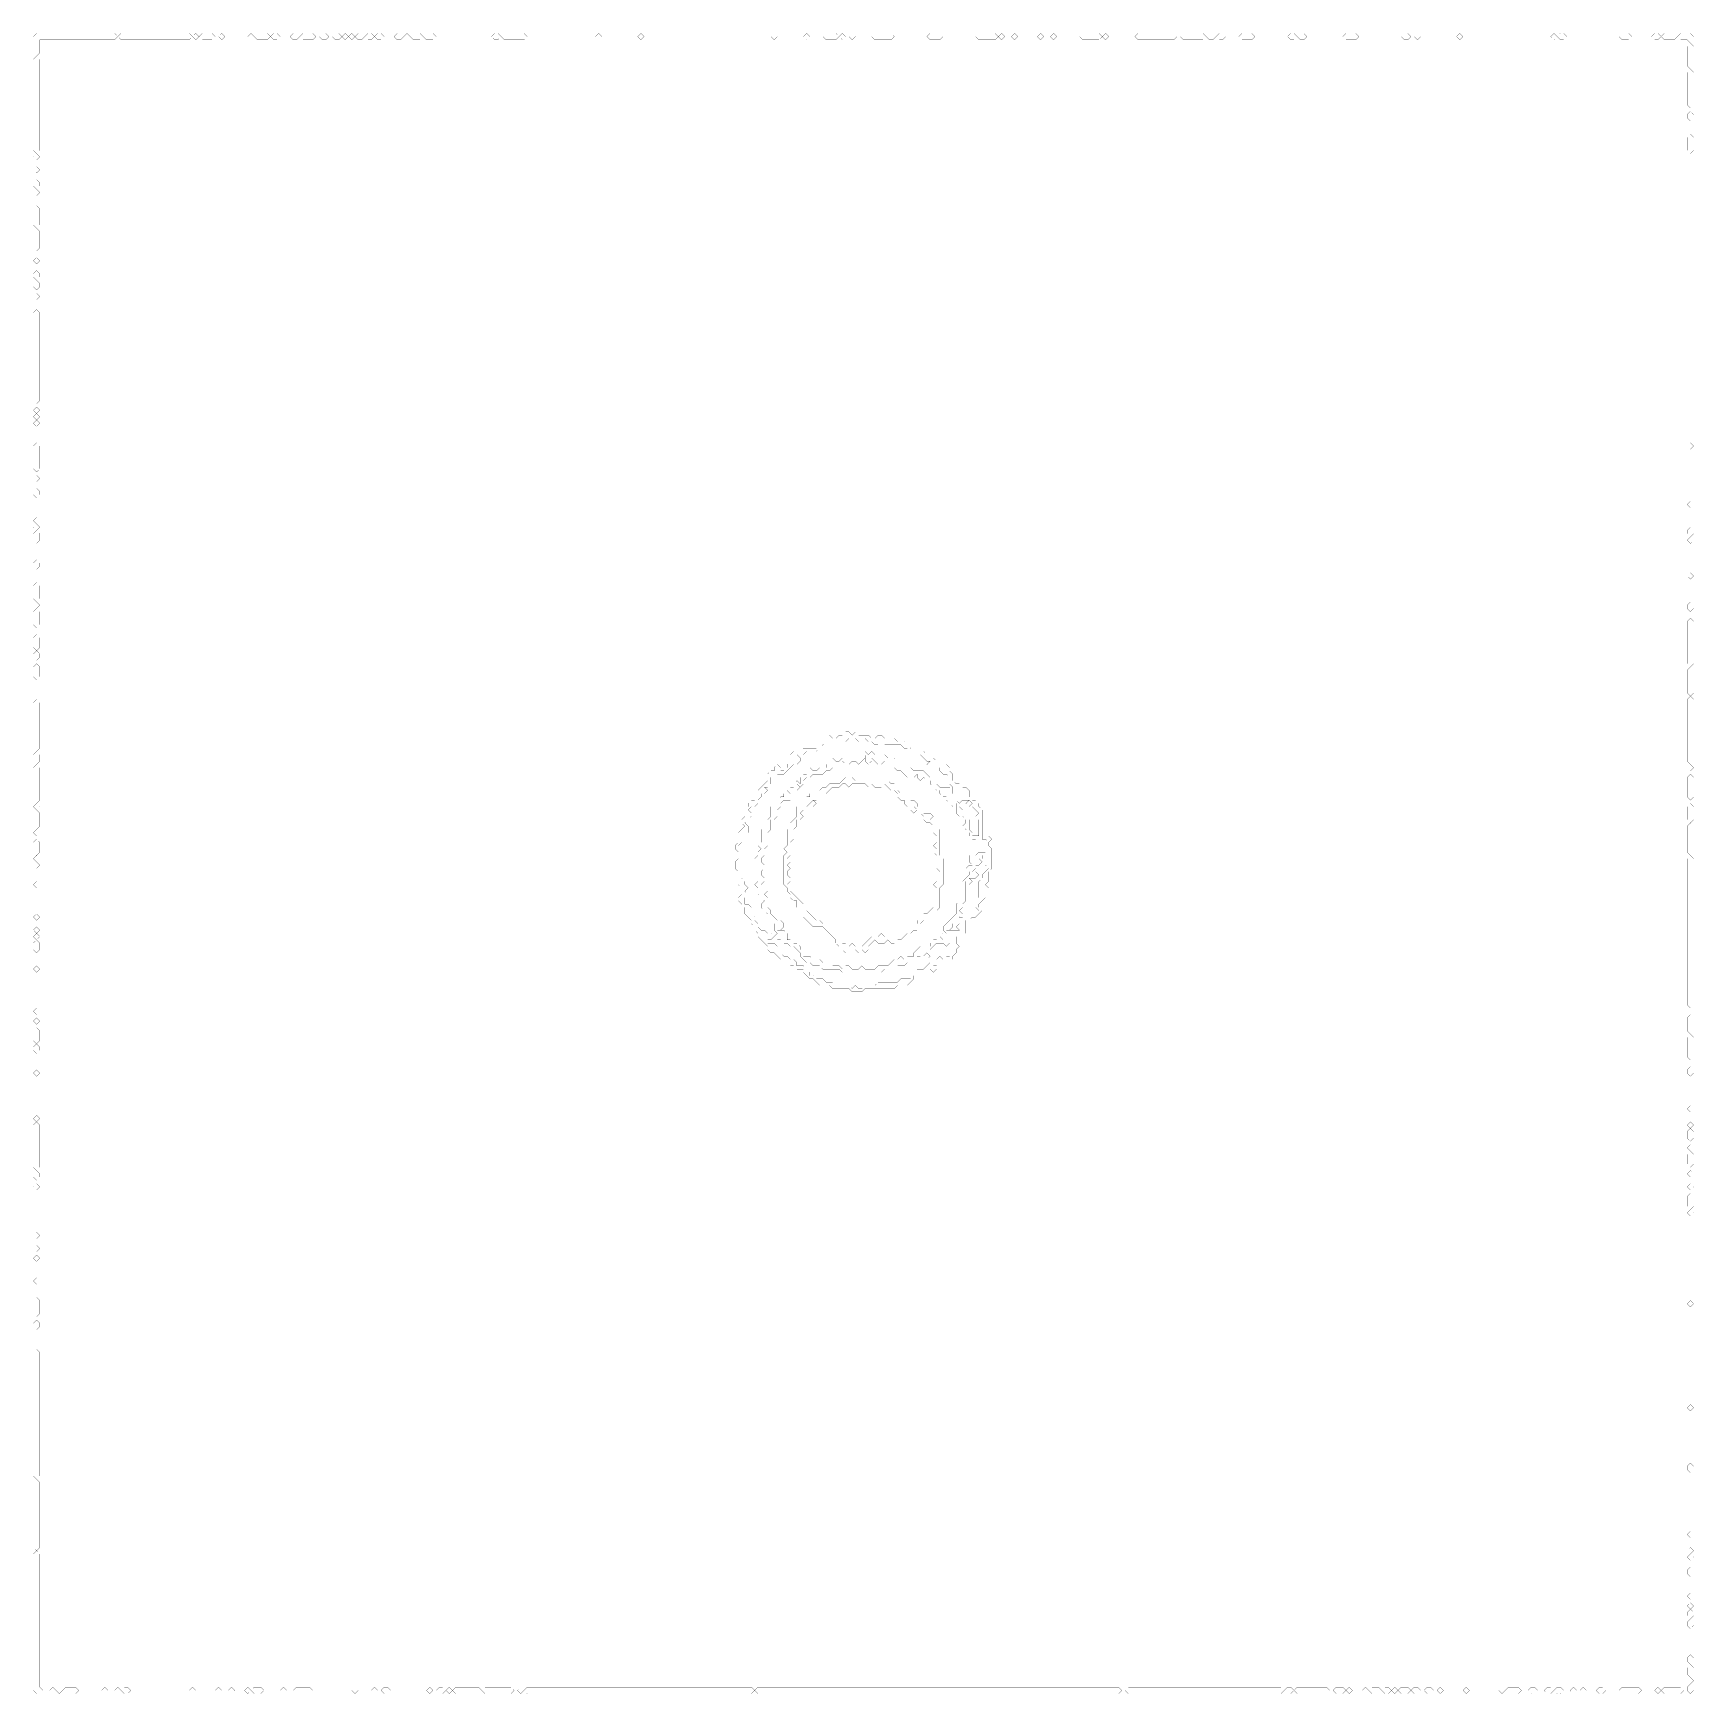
# Model space of a CAD drawing. Header units: metres. Extents: x 0 to 5089, y -5089 to 0.
import ezdxf

# ---------------------------------------------------------------- set-up
doc = ezdxf.new("R2010")
doc.units = ezdxf.units.M
doc.layers.add('conductor', color=1, linetype='Continuous')
doc.layers.add('substrate', color=5, linetype='Continuous')

msp = doc.modelspace()

# ---------------------------------------------------------------- linework, layer by layer
at = {"layer": 'conductor', "const_width": 0.5}
for points in [[(2499.7, -2161.1), (2489.7, -2171.1), (2479.8, -2171.1), (2469.8, -2171.1), (2459.9, -2171.1), (2449.9, -2171.1), (2440, -2171.1), (2430, -2171.1), (2420, -2181), (2410.1, -2191), (2400.1, -2200.9), (2390.2, -2200.9), (2380.2, -2200.9), (2370.2, -2200.9), (2360.3, -2210.9), (2350.3, -2210.9), (2340.4, -2210.9), (2350.3, -2220.9), (2350.3, -2230.8), (2340.4, -2240.8), (2330.4, -2230.8), (2330.4, -2240.8), (2320.4, -2250.7), (2310.5, -2260.7), (2300.5, -2270.6), (2290.6, -2270.6), (2280.6, -2270.6), (2270.6, -2280.6), (2260.7, -2280.6), (2260.7, -2290.6), (2260.7, -2300.5), (2250.7, -2310.5), (2240.8, -2310.5), (2250.7, -2320.4), (2240.8, -2330.4), (2230.8, -2330.4), (2230.8, -2340.4), (2220.9, -2350.3), (2220.9, -2360.3), (2210.9, -2370.2), (2200.9, -2370.2), (2191, -2380.2), (2200.9, -2390.2), (2200.9, -2400.1), (2191, -2410.1), (2181, -2420), (2191, -2430), (2191, -2440), (2191, -2449.9), (2181, -2459.9), (2171.1, -2469.8), (2171.1, -2479.8), (2161.1, -2489.7), (2171.1, -2499.7), (2171.1, -2509.7), (2171.1, -2519.6), (2171.1, -2529.6), (2171.1, -2539.5), (2171.1, -2549.5), (2171.1, -2559.5), (2171.1, -2569.4), (2171.1, -2579.4), (2171.1, -2589.3), (2181, -2599.3), (2181, -2609.3), (2191, -2619.2), (2181, -2629.2), (2191, -2639.1), (2181, -2649.1), (2181, -2659), (2181, -2669), (2191, -2669), (2200.9, -2679), (2200.9, -2688.9), (2200.9, -2698.9), (2210.9, -2708.8), (2210.9, -2718.8), (2220.9, -2728.8), (2220.9, -2738.7), (2230.8, -2748.7), (2240.8, -2748.7), (2250.7, -2758.6), (2260.7, -2758.6), (2270.6, -2768.6), (2260.7, -2778.6), (2250.7, -2778.6), (2250.7, -2788.5), (2260.7, -2788.5), (2270.6, -2788.5), (2280.6, -2798.5), (2280.6, -2808.4), (2290.6, -2818.4), (2300.5, -2828.4), (2310.5, -2828.4), (2320.4, -2838.3), (2330.4, -2838.3), (2340.4, -2848.3), (2340.4, -2858.2), (2350.3, -2858.2), (2360.3, -2858.2), (2370.2, -2868.2), (2380.2, -2878.1), (2380.2, -2888.1), (2390.2, -2888.1), (2400.1, -2898.1), (2410.1, -2898.1), (2420, -2898.1), (2430, -2908), (2440, -2908), (2449.9, -2908), (2459.9, -2918), (2469.8, -2918), (2479.8, -2918), (2489.7, -2918), (2499.7, -2918), (2509.7, -2927.9), (2519.6, -2918), (2529.6, -2927.9), (2539.5, -2927.9), (2549.5, -2918), (2559.5, -2918), (2569.4, -2918), (2579.4, -2918), (2589.3, -2908), (2599.3, -2908), (2609.3, -2908), (2619.2, -2908), (2629.2, -2908), (2639.1, -2908), (2649.1, -2908), (2659, -2898.1), (2669, -2898.1), (2679, -2898.1), (2688.9, -2898.1), (2688.9, -2888.1), (2698.9, -2878.1), (2708.8, -2868.2), (2718.8, -2868.2), (2728.8, -2868.2), (2738.7, -2858.2), (2748.7, -2848.3), (2758.6, -2848.3), (2768.6, -2848.3), (2768.6, -2838.3), (2778.6, -2828.4), (2788.5, -2838.3), (2798.5, -2828.4), (2808.4, -2828.4), (2808.4, -2818.4), (2808.4, -2808.4), (2808.4, -2798.5), (2808.4, -2788.5), (2798.5, -2798.5), (2788.5, -2788.5), (2778.6, -2788.5), (2768.6, -2788.5), (2758.6, -2798.5), (2748.7, -2808.4), (2738.7, -2808.4), (2728.8, -2808.4), (2728.8, -2818.4), (2718.8, -2828.4), (2708.8, -2828.4), (2698.9, -2838.3), (2688.9, -2848.3), (2679, -2848.3), (2669, -2858.2), (2659, -2858.2), (2649.1, -2858.2), (2639.1, -2868.2), (2629.2, -2878.1), (2619.2, -2878.1), (2609.3, -2868.2), (2599.3, -2878.1), (2589.3, -2878.1), (2579.4, -2878.1), (2569.4, -2878.1), (2559.5, -2878.1), (2549.5, -2878.1), (2539.5, -2878.1), (2529.6, -2878.1), (2519.6, -2878.1), (2509.7, -2878.1), (2499.7, -2878.1), (2489.7, -2878.1), (2479.8, -2878.1), (2469.8, -2868.2), (2459.9, -2868.2), (2449.9, -2868.2), (2440, -2868.2), (2430, -2868.2), (2420, -2868.2), (2410.1, -2858.2), (2400.1, -2858.2), (2390.2, -2858.2), (2380.2, -2848.3), (2370.2, -2848.3), (2360.3, -2838.3), (2350.3, -2828.4), (2350.3, -2818.4), (2340.4, -2808.4), (2330.4, -2798.5), (2320.4, -2798.5), (2310.5, -2788.5), (2300.5, -2788.5), (2290.6, -2778.6), (2280.6, -2778.6), (2270.6, -2768.6), (2280.6, -2758.6), (2290.6, -2758.6), (2280.6, -2758.6), (2270.6, -2748.7), (2270.6, -2738.7), (2270.6, -2728.8), (2260.7, -2718.8), (2250.7, -2708.8), (2250.7, -2698.9), (2240.8, -2688.9), (2230.8, -2679), (2230.8, -2669), (2240.8, -2659), (2230.8, -2649.1), (2220.9, -2639.1), (2220.9, -2629.2), (2220.9, -2619.2), (2210.9, -2609.3), (2220.9, -2599.3), (2210.9, -2589.3), (2210.9, -2579.4), (2220.9, -2569.4), (2220.9, -2559.5), (2220.9, -2549.5), (2210.9, -2539.5), (2210.9, -2529.6), (2220.9, -2519.6), (2220.9, -2509.7), (2230.8, -2499.7), (2220.9, -2489.7), (2230.8, -2479.8), (2230.8, -2469.8), (2230.8, -2459.9), (2230.8, -2449.9), (2230.8, -2440), (2240.8, -2430), (2250.7, -2420), (2250.7, -2410.1), (2260.7, -2400.1), (2260.7, -2390.2), (2260.7, -2380.2), (2260.7, -2370.2), (2270.6, -2360.3), (2280.6, -2350.3), (2290.6, -2340.4), (2300.5, -2340.4), (2300.5, -2330.4), (2310.5, -2320.4), (2320.4, -2330.4), (2310.5, -2320.4), (2320.4, -2310.5), (2330.4, -2310.5), (2330.4, -2300.5), (2340.4, -2290.6), (2350.3, -2300.5), (2350.3, -2290.6), (2350.3, -2280.6), (2360.3, -2270.6), (2370.2, -2270.6), (2370.2, -2260.7), (2380.2, -2250.7), (2390.2, -2260.7), (2400.1, -2260.7), (2410.1, -2250.7), (2420, -2250.7), (2430, -2250.7), (2430, -2240.8), (2440, -2230.8), (2449.9, -2220.9), (2459.9, -2230.8), (2469.8, -2230.8), (2479.8, -2220.9), (2489.7, -2220.9), (2499.7, -2220.9), (2509.7, -2210.9), (2519.6, -2210.9), (2529.6, -2210.9), (2539.5, -2210.9), (2549.5, -2200.9), (2559.5, -2210.9), (2569.4, -2200.9), (2579.4, -2210.9), (2589.3, -2210.9), (2599.3, -2210.9), (2609.3, -2210.9), (2619.2, -2220.9), (2629.2, -2220.9), (2639.1, -2220.9), (2649.1, -2230.8), (2649.1, -2240.8), (2659, -2250.7), (2669, -2250.7), (2679, -2250.7), (2688.9, -2250.7), (2698.9, -2260.7), (2708.8, -2260.7), (2718.8, -2260.7), (2728.8, -2260.7), (2738.7, -2270.6), (2748.7, -2280.6), (2758.6, -2270.6), (2768.6, -2280.6), (2768.6, -2290.6), (2768.6, -2300.5), (2778.6, -2310.5), (2788.5, -2310.5), (2798.5, -2310.5), (2808.4, -2310.5), (2818.4, -2320.4), (2818.4, -2330.4), (2818.4, -2320.4), (2818.4, -2310.5), (2808.4, -2300.5), (2808.4, -2290.6), (2808.4, -2280.6), (2798.5, -2270.6), (2788.5, -2270.6), (2778.6, -2260.7), (2778.6, -2250.7), (2768.6, -2250.7), (2758.6, -2250.7), (2748.7, -2250.7), (2738.7, -2240.8), (2748.7, -2230.8), (2738.7, -2230.8), (2728.8, -2220.9), (2718.8, -2210.9), (2708.8, -2210.9), (2698.9, -2210.9), (2688.9, -2200.9), (2679, -2191), (2669, -2191), (2659, -2181), (2649.1, -2181), (2639.1, -2181), (2629.2, -2181), (2619.2, -2181), (2609.3, -2181), (2599.3, -2191), (2589.3, -2181), (2579.4, -2181), (2569.4, -2171.1), (2559.5, -2171.1), (2549.5, -2161.1), (2539.5, -2171.1), (2529.6, -2171.1), (2519.6, -2161.1), (2509.7, -2161.1)], [(2479.8, -2300.5), (2469.8, -2310.5), (2459.9, -2310.5), (2449.9, -2310.5), (2440, -2320.4), (2430, -2330.4), (2420, -2330.4), (2410.1, -2340.4), (2400.1, -2350.3), (2390.2, -2350.3), (2380.2, -2360.3), (2370.2, -2370.2), (2360.3, -2370.2), (2360.3, -2380.2), (2350.3, -2390.2), (2360.3, -2400.1), (2350.3, -2410.1), (2340.4, -2410.1), (2340.4, -2420), (2340.4, -2430), (2330.4, -2440), (2330.4, -2449.9), (2330.4, -2459.9), (2330.4, -2469.8), (2320.4, -2479.8), (2320.4, -2489.7), (2320.4, -2499.7), (2320.4, -2509.7), (2320.4, -2519.6), (2310.5, -2529.6), (2320.4, -2539.5), (2310.5, -2549.5), (2320.4, -2559.5), (2310.5, -2569.4), (2310.5, -2579.4), (2320.4, -2589.3), (2320.4, -2599.3), (2310.5, -2609.3), (2320.4, -2619.2), (2320.4, -2629.2), (2330.4, -2639.1), (2340.4, -2649.1), (2350.3, -2659), (2360.3, -2669), (2360.3, -2679), (2360.3, -2688.9), (2370.2, -2688.9), (2380.2, -2698.9), (2390.2, -2708.8), (2400.1, -2718.8), (2410.1, -2718.8), (2420, -2728.8), (2430, -2728.8), (2440, -2738.7), (2449.9, -2748.7), (2459.9, -2758.6), (2469.8, -2768.6), (2479.8, -2778.6), (2479.8, -2788.5), (2489.7, -2788.5), (2499.7, -2798.5), (2509.7, -2788.5), (2519.6, -2798.5), (2529.6, -2798.5), (2539.5, -2798.5), (2549.5, -2788.5), (2559.5, -2778.6), (2569.4, -2768.6), (2579.4, -2768.6), (2589.3, -2768.6), (2599.3, -2758.6), (2609.3, -2768.6), (2619.2, -2768.6), (2629.2, -2768.6), (2639.1, -2768.6), (2649.1, -2768.6), (2659, -2768.6), (2669, -2758.6), (2679, -2748.7), (2688.9, -2738.7), (2698.9, -2728.8), (2708.8, -2728.8), (2708.8, -2718.8), (2718.8, -2708.8), (2728.8, -2698.9), (2738.7, -2698.9), (2748.7, -2688.9), (2758.6, -2679), (2758.6, -2669), (2758.6, -2659), (2758.6, -2649.1), (2758.6, -2639.1), (2758.6, -2629.2), (2768.6, -2619.2), (2758.6, -2609.3), (2768.6, -2599.3), (2768.6, -2589.3), (2768.6, -2579.4), (2778.6, -2569.4), (2768.6, -2559.5), (2768.6, -2549.5), (2768.6, -2539.5), (2768.6, -2529.6), (2768.6, -2519.6), (2758.6, -2509.7), (2768.6, -2499.7), (2758.6, -2489.7), (2768.6, -2479.8), (2768.6, -2469.8), (2768.6, -2459.9), (2758.6, -2449.9), (2758.6, -2440), (2758.6, -2430), (2748.7, -2420), (2738.7, -2420), (2728.8, -2410.1), (2728.8, -2400.1), (2718.8, -2390.2), (2708.8, -2380.2), (2698.9, -2370.2), (2688.9, -2370.2), (2679, -2370.2), (2669, -2360.3), (2669, -2350.3), (2659, -2350.3), (2649.1, -2340.4), (2649.1, -2330.4), (2639.1, -2320.4), (2629.2, -2320.4), (2619.2, -2310.5), (2609.3, -2300.5), (2599.3, -2310.5), (2589.3, -2310.5), (2579.4, -2310.5), (2569.4, -2300.5), (2559.5, -2310.5), (2549.5, -2300.5), (2539.5, -2300.5), (2529.6, -2300.5), (2519.6, -2300.5), (2509.7, -2300.5), (2499.7, -2310.5), (2489.7, -2300.5)], [(2798.5, -2330.4)], [(2380.2, -2360.3), (2390.2, -2350.3), (2400.1, -2360.3), (2390.2, -2370.2)], [(2688.9, -2380.2), (2698.9, -2370.2), (2708.8, -2380.2), (2698.9, -2390.2)], [(2808.4, -2350.3)], [(2828.4, -2350.3), (2838.3, -2360.3), (2838.3, -2370.2), (2848.3, -2380.2), (2848.3, -2390.2), (2858.2, -2400.1), (2868.2, -2410.1), (2868.2, -2420), (2868.2, -2430), (2868.2, -2440), (2878.1, -2449.9), (2878.1, -2459.9), (2888.1, -2459.9), (2898.1, -2459.9), (2898.1, -2449.9), (2898.1, -2440), (2898.1, -2430), (2898.1, -2420), (2898.1, -2410.1), (2888.1, -2400.1), (2898.1, -2390.2), (2888.1, -2380.2), (2878.1, -2370.2), (2878.1, -2360.3), (2868.2, -2350.3), (2858.2, -2350.3), (2848.3, -2350.3), (2838.3, -2360.3)], [(2858.2, -2360.3), (2868.2, -2350.3), (2878.1, -2360.3), (2868.2, -2370.2)], [(2878.1, -2390.2), (2888.1, -2380.2), (2898.1, -2390.2), (2888.1, -2400.1)], [(2898.1, -2489.7)], [(2918, -2489.7)], [(2898.1, -2509.7), (2888.1, -2519.6), (2888.1, -2529.6), (2898.1, -2529.6), (2908, -2539.5), (2898.1, -2549.5), (2888.1, -2549.5), (2888.1, -2559.5), (2878.1, -2569.4), (2888.1, -2569.4), (2898.1, -2579.4), (2888.1, -2589.3), (2878.1, -2589.3), (2868.2, -2589.3), (2858.2, -2599.3), (2858.2, -2609.3), (2858.2, -2619.2), (2858.2, -2629.2), (2858.2, -2639.1), (2858.2, -2649.1), (2858.2, -2659), (2848.3, -2669), (2848.3, -2679), (2838.3, -2688.9), (2848.3, -2698.9), (2838.3, -2708.8), (2848.3, -2708.8), (2848.3, -2698.9), (2858.2, -2688.9), (2868.2, -2688.9), (2878.1, -2698.9), (2888.1, -2688.9), (2898.1, -2688.9), (2888.1, -2679), (2888.1, -2669), (2888.1, -2659), (2898.1, -2649.1), (2898.1, -2639.1), (2898.1, -2629.2), (2898.1, -2619.2), (2898.1, -2609.3), (2898.1, -2599.3), (2908, -2589.3), (2908, -2579.4), (2918, -2569.4), (2927.9, -2559.5), (2918, -2549.5), (2918, -2539.5), (2908, -2529.6), (2908, -2519.6), (2918, -2509.7), (2908, -2509.7)], [(2858.2, -2599.3), (2868.2, -2589.3), (2878.1, -2599.3), (2868.2, -2609.3)], [(2818.4, -2728.8), (2818.4, -2738.7), (2808.4, -2748.7), (2798.5, -2748.7), (2808.4, -2748.7), (2818.4, -2748.7), (2828.4, -2748.7), (2838.3, -2748.7), (2828.4, -2738.7), (2838.3, -2728.8), (2848.3, -2728.8), (2838.3, -2728.8), (2828.4, -2728.8)], [(2798.5, -2768.6), (2808.4, -2768.6)], [(2728.8, -2828.4), (2738.7, -2818.4), (2748.7, -2828.4), (2738.7, -2838.3)]]:
    msp.add_lwpolyline(points, close=True, dxfattribs=at)
at = {"layer": 'substrate', "const_width": 0.5}
for points in [[(0, 0), (0, -10), (0, -19.9), (0, -29.9), (0, -39.8), (0, -49.8), (0, -59.8), (0, -69.7), (0, -79.7), (0, -89.6), (0, -99.6), (0, -109.5), (0, -119.5), (0, -129.5), (0, -139.4), (0, -149.4), (0, -159.3), (0, -169.3), (0, -179.3), (0, -189.2), (0, -199.2), (0, -209.1), (0, -219.1), (0, -229.1), (0, -239), (0, -249), (0, -258.9), (0, -268.9), (0, -278.9), (0, -288.8), (0, -298.8), (0, -308.7), (0, -318.7), (0, -328.6), (0, -338.6), (0, -348.6), (0, -358.5), (0, -368.5), (0, -378.4), (0, -388.4), (0, -398.4), (0, -408.3), (0, -418.3), (0, -428.2), (0, -438.2), (0, -448.2), (0, -458.1), (0, -468.1), (0, -478), (0, -488), (0, -497.9), (0, -507.9), (0, -517.9), (0, -527.8), (0, -537.8), (0, -547.7), (0, -557.7), (0, -567.7), (0, -577.6), (0, -587.6), (0, -597.5), (0, -607.5), (0, -617.5), (0, -627.4), (0, -637.4), (0, -647.3), (0, -657.3), (0, -667.3), (0, -677.2), (0, -687.2), (0, -697.1), (0, -707.1), (0, -717), (0, -727), (0, -737), (0, -746.9), (0, -756.9), (0, -766.8), (0, -776.8), (0, -786.8), (0, -796.7), (0, -806.7), (0, -816.6), (0, -826.6), (0, -836.6), (0, -846.5), (0, -856.5), (0, -866.4), (0, -876.4), (0, -886.3), (0, -896.3), (0, -906.3), (0, -916.2), (0, -926.2), (0, -936.1), (0, -946.1), (0, -956.1), (0, -966), (0, -976), (0, -985.9), (0, -995.9), (0, -1005.9), (0, -1015.8), (0, -1025.8), (0, -1035.7), (0, -1045.7), (0, -1055.7), (0, -1065.6), (0, -1075.6), (0, -1085.5), (0, -1095.5), (0, -1105.4), (0, -1115.4), (0, -1125.4), (0, -1135.3), (0, -1145.3), (0, -1155.2), (0, -1165.2), (0, -1175.2), (0, -1185.1), (0, -1195.1), (0, -1205), (0, -1215), (0, -1225), (0, -1234.9), (0, -1244.9), (0, -1254.8), (0, -1264.8), (0, -1274.8), (0, -1284.7), (0, -1294.7), (0, -1304.6), (0, -1314.6), (0, -1324.5), (0, -1334.5), (0, -1344.5), (0, -1354.4), (0, -1364.4), (0, -1374.3), (0, -1384.3), (0, -1394.3), (0, -1404.2), (0, -1414.2), (0, -1424.1), (0, -1434.1), (0, -1444.1), (0, -1454), (0, -1464), (0, -1473.9), (0, -1483.9), (0, -1493.8), (0, -1503.8), (0, -1513.8), (0, -1523.7), (0, -1533.7), (0, -1543.6), (0, -1553.6), (0, -1563.6), (0, -1573.5), (0, -1583.5), (0, -1593.4), (0, -1603.4), (0, -1613.4), (0, -1623.3), (0, -1633.3), (0, -1643.2), (0, -1653.2), (0, -1663.2), (0, -1673.1), (0, -1683.1), (0, -1693), (0, -1703), (0, -1712.9), (0, -1722.9), (0, -1732.9), (0, -1742.8), (0, -1752.8), (0, -1762.7), (0, -1772.7), (0, -1782.7), (0, -1792.6), (0, -1802.6), (0, -1812.5), (0, -1822.5), (0, -1832.5), (0, -1842.4), (0, -1852.4), (0, -1862.3), (0, -1872.3), (0, -1882.2), (0, -1892.2), (0, -1902.2), (0, -1912.1), (0, -1922.1), (0, -1932), (0, -1942), (0, -1952), (0, -1961.9), (0, -1971.9), (0, -1981.8), (0, -1991.8), (0, -2001.8), (0, -2011.7), (0, -2021.7), (0, -2031.6), (0, -2041.6), (0, -2051.6), (0, -2061.5), (0, -2071.5), (0, -2081.4), (0, -2091.4), (0, -2101.3), (0, -2111.3), (0, -2121.3), (0, -2131.2), (0, -2141.2), (0, -2151.1), (0, -2161.1), (0, -2171.1), (0, -2181), (0, -2191), (0, -2200.9), (0, -2210.9), (0, -2220.9), (0, -2230.8), (0, -2240.8), (0, -2250.7), (0, -2260.7), (0, -2270.6), (0, -2280.6), (0, -2290.6), (0, -2300.5), (0, -2310.5), (0, -2320.4), (0, -2330.4), (0, -2340.4), (0, -2350.3), (0, -2360.3), (0, -2370.2), (0, -2380.2), (0, -2390.2), (0, -2400.1), (0, -2410.1), (0, -2420), (0, -2430), (0, -2440), (0, -2449.9), (0, -2459.9), (0, -2469.8), (0, -2479.8), (0, -2489.7), (0, -2499.7), (0, -2509.7), (0, -2519.6), (0, -2529.6), (0, -2539.5), (0, -2549.5), (0, -2559.5), (0, -2569.4), (0, -2579.4), (0, -2589.3), (0, -2599.3), (0, -2609.3), (0, -2619.2), (0, -2629.2), (0, -2639.1), (0, -2649.1), (0, -2659), (0, -2669), (0, -2679), (0, -2688.9), (0, -2698.9), (0, -2708.8), (0, -2718.8), (0, -2728.8), (0, -2738.7), (0, -2748.7), (0, -2758.6), (0, -2768.6), (0, -2778.6), (0, -2788.5), (0, -2798.5), (0, -2808.4), (0, -2818.4), (0, -2828.4), (0, -2838.3), (0, -2848.3), (0, -2858.2), (0, -2868.2), (0, -2878.1), (0, -2888.1), (0, -2898.1), (0, -2908), (0, -2918), (0, -2927.9), (0, -2937.9), (0, -2947.9), (0, -2957.8), (0, -2967.8), (0, -2977.7), (0, -2987.7), (0, -2997.7), (0, -3007.6), (0, -3017.6), (0, -3027.5), (0, -3037.5), (0, -3047.4), (0, -3057.4), (0, -3067.4), (0, -3077.3), (0, -3087.3), (0, -3097.2), (0, -3107.2), (0, -3117.2), (0, -3127.1), (0, -3137.1), (0, -3147), (0, -3157), (0, -3167), (0, -3176.9), (0, -3186.9), (0, -3196.8), (0, -3206.8), (0, -3216.8), (0, -3226.7), (0, -3236.7), (0, -3246.6), (0, -3256.6), (0, -3266.5), (0, -3276.5), (0, -3286.5), (0, -3296.4), (0, -3306.4), (0, -3316.3), (0, -3326.3), (0, -3336.3), (0, -3346.2), (0, -3356.2), (0, -3366.1), (0, -3376.1), (0, -3386.1), (0, -3396), (0, -3406), (0, -3415.9), (0, -3425.9), (0, -3435.8), (0, -3445.8), (0, -3455.8), (0, -3465.7), (0, -3475.7), (0, -3485.6), (0, -3495.6), (0, -3505.6), (0, -3515.5), (0, -3525.5), (0, -3535.4), (0, -3545.4), (0, -3555.4), (0, -3565.3), (0, -3575.3), (0, -3585.2), (0, -3595.2), (0, -3605.2), (0, -3615.1), (0, -3625.1), (0, -3635), (0, -3645), (0, -3654.9), (0, -3664.9), (0, -3674.9), (0, -3684.8), (0, -3694.8), (0, -3704.7), (0, -3714.7), (0, -3724.7), (0, -3734.6), (0, -3744.6), (0, -3754.5), (0, -3764.5), (0, -3774.5), (0, -3784.4), (0, -3794.4), (0, -3804.3), (0, -3814.3), (0, -3824.2), (0, -3834.2), (0, -3844.2), (0, -3854.1), (0, -3864.1), (0, -3874), (0, -3884), (0, -3894), (0, -3903.9), (0, -3913.9), (0, -3923.8), (0, -3933.8), (0, -3943.8), (0, -3953.7), (0, -3963.7), (0, -3973.6), (0, -3983.6), (0, -3993.6), (0, -4003.5), (0, -4013.5), (0, -4023.4), (0, -4033.4), (0, -4043.3), (0, -4053.3), (0, -4063.3), (0, -4073.2), (0, -4083.2), (0, -4093.1), (0, -4103.1), (0, -4113.1), (0, -4123), (0, -4133), (0, -4142.9), (0, -4152.9), (0, -4162.9), (0, -4172.8), (0, -4182.8), (0, -4192.7), (0, -4202.7), (0, -4212.7), (0, -4222.6), (0, -4232.6), (0, -4242.5), (0, -4252.5), (0, -4262.4), (0, -4272.4), (0, -4282.4), (0, -4292.3), (0, -4302.3), (0, -4312.2), (0, -4322.2), (0, -4332.2), (0, -4342.1), (0, -4352.1), (0, -4362), (0, -4372), (0, -4382), (0, -4391.9), (0, -4401.9), (0, -4411.8), (0, -4421.8), (0, -4431.7), (0, -4441.7), (0, -4451.7), (0, -4461.6), (0, -4471.6), (0, -4481.5), (0, -4491.5), (0, -4501.5), (0, -4511.4), (0, -4521.4), (0, -4531.3), (0, -4541.3), (0, -4551.3), (0, -4561.2), (0, -4571.2), (0, -4581.1), (0, -4591.1), (0, -4601.1), (0, -4611), (0, -4621), (0, -4630.9), (0, -4640.9), (0, -4650.8), (0, -4660.8), (0, -4670.8), (0, -4680.7), (0, -4690.7), (0, -4700.6), (0, -4710.6), (0, -4720.6), (0, -4730.5), (0, -4740.5), (0, -4750.4), (0, -4760.4), (0, -4770.4), (0, -4780.3), (0, -4790.3), (0, -4800.2), (0, -4810.2), (0, -4820.1), (0, -4830.1), (0, -4840.1), (0, -4850), (0, -4860), (0, -4869.9), (0, -4879.9), (0, -4889.9), (0, -4899.8), (0, -4909.8), (0, -4919.7), (0, -4929.7), (0, -4939.7), (0, -4949.6), (0, -4959.6), (0, -4969.5), (0, -4979.5), (0, -4989.5), (0, -4999.4), (0, -5009.4), (0, -5019.3), (0, -5029.3), (0, -5039.2), (0, -5049.2), (0, -5059.2), (0, -5069.1), (0, -5079.1), (0, -5089), (10, -5089), (19.9, -5089), (29.9, -5089), (39.8, -5089), (49.8, -5089), (59.8, -5089), (69.7, -5089), (79.7, -5089), (89.6, -5089), (99.6, -5089), (109.5, -5089), (119.5, -5089), (129.5, -5089), (139.4, -5089), (149.4, -5089), (159.3, -5089), (169.3, -5089), (179.3, -5089), (189.2, -5089), (199.2, -5089), (209.1, -5089), (219.1, -5089), (229.1, -5089), (239, -5089), (249, -5089), (258.9, -5089), (268.9, -5089), (278.9, -5089), (288.8, -5089), (298.8, -5089), (308.7, -5089), (318.7, -5089), (328.6, -5089), (338.6, -5089), (348.6, -5089), (358.5, -5089), (368.5, -5089), (378.4, -5089), (388.4, -5089), (398.4, -5089), (408.3, -5089), (418.3, -5089), (428.2, -5089), (438.2, -5089), (448.2, -5089), (458.1, -5089), (468.1, -5089), (478, -5089), (488, -5089), (497.9, -5089), (507.9, -5089), (517.9, -5089), (527.8, -5089), (537.8, -5089), (547.7, -5089), (557.7, -5089), (567.7, -5089), (577.6, -5089), (587.6, -5089), (597.5, -5089), (607.5, -5089), (617.5, -5089), (627.4, -5089), (637.4, -5089), (647.3, -5089), (657.3, -5089), (667.3, -5089), (677.2, -5089), (687.2, -5089), (697.1, -5089), (707.1, -5089), (717, -5089), (727, -5089), (737, -5089), (746.9, -5089), (756.9, -5089), (766.8, -5089), (776.8, -5089), (786.8, -5089), (796.7, -5089), (806.7, -5089), (816.6, -5089), (826.6, -5089), (836.6, -5089), (846.5, -5089), (856.5, -5089), (866.4, -5089), (876.4, -5089), (886.3, -5089), (896.3, -5089), (906.3, -5089), (916.2, -5089), (926.2, -5089), (936.1, -5089), (946.1, -5089), (956.1, -5089), (966, -5089), (976, -5089), (985.9, -5089), (995.9, -5089), (1005.9, -5089), (1015.8, -5089), (1025.8, -5089), (1035.7, -5089), (1045.7, -5089), (1055.7, -5089), (1065.6, -5089), (1075.6, -5089), (1085.5, -5089), (1095.5, -5089), (1105.4, -5089), (1115.4, -5089), (1125.4, -5089), (1135.3, -5089), (1145.3, -5089), (1155.2, -5089), (1165.2, -5089), (1175.2, -5089), (1185.1, -5089), (1195.1, -5089), (1205, -5089), (1215, -5089), (1225, -5089), (1234.9, -5089), (1244.9, -5089), (1254.8, -5089), (1264.8, -5089), (1274.8, -5089), (1284.7, -5089), (1294.7, -5089), (1304.6, -5089), (1314.6, -5089), (1324.5, -5089), (1334.5, -5089), (1344.5, -5089), (1354.4, -5089), (1364.4, -5089), (1374.3, -5089), (1384.3, -5089), (1394.3, -5089), (1404.2, -5089), (1414.2, -5089), (1424.1, -5089), (1434.1, -5089), (1444.1, -5089), (1454, -5089), (1464, -5089), (1473.9, -5089), (1483.9, -5089), (1493.8, -5089), (1503.8, -5089), (1513.8, -5089), (1523.7, -5089), (1533.7, -5089), (1543.6, -5089), (1553.6, -5089), (1563.6, -5089), (1573.5, -5089), (1583.5, -5089), (1593.4, -5089), (1603.4, -5089), (1613.4, -5089), (1623.3, -5089), (1633.3, -5089), (1643.2, -5089), (1653.2, -5089), (1663.2, -5089), (1673.1, -5089), (1683.1, -5089), (1693, -5089), (1703, -5089), (1712.9, -5089), (1722.9, -5089), (1732.9, -5089), (1742.8, -5089), (1752.8, -5089), (1762.7, -5089), (1772.7, -5089), (1782.7, -5089), (1792.6, -5089), (1802.6, -5089), (1812.5, -5089), (1822.5, -5089), (1832.5, -5089), (1842.4, -5089), (1852.4, -5089), (1862.3, -5089), (1872.3, -5089), (1882.2, -5089), (1892.2, -5089), (1902.2, -5089), (1912.1, -5089), (1922.1, -5089), (1932, -5089), (1942, -5089), (1952, -5089), (1961.9, -5089), (1971.9, -5089), (1981.8, -5089), (1991.8, -5089), (2001.8, -5089), (2011.7, -5089), (2021.7, -5089), (2031.6, -5089), (2041.6, -5089), (2051.6, -5089), (2061.5, -5089), (2071.5, -5089), (2081.4, -5089), (2091.4, -5089), (2101.3, -5089), (2111.3, -5089), (2121.3, -5089), (2131.2, -5089), (2141.2, -5089), (2151.1, -5089), (2161.1, -5089), (2171.1, -5089), (2181, -5089), (2191, -5089), (2200.9, -5089), (2210.9, -5089), (2220.9, -5089), (2230.8, -5089), (2240.8, -5089), (2250.7, -5089), (2260.7, -5089), (2270.6, -5089), (2280.6, -5089), (2290.6, -5089), (2300.5, -5089), (2310.5, -5089), (2320.4, -5089), (2330.4, -5089), (2340.4, -5089), (2350.3, -5089), (2360.3, -5089), (2370.2, -5089), (2380.2, -5089), (2390.2, -5089), (2400.1, -5089), (2410.1, -5089), (2420, -5089), (2430, -5089), (2440, -5089), (2449.9, -5089), (2459.9, -5089), (2469.8, -5089), (2479.8, -5089), (2489.7, -5089), (2499.7, -5089), (2509.7, -5089), (2519.6, -5089), (2529.6, -5089), (2539.5, -5089), (2549.5, -5089), (2559.5, -5089), (2569.4, -5089), (2579.4, -5089), (2589.3, -5089), (2599.3, -5089), (2609.3, -5089), (2619.2, -5089), (2629.2, -5089), (2639.1, -5089), (2649.1, -5089), (2659, -5089), (2669, -5089), (2679, -5089), (2688.9, -5089), (2698.9, -5089), (2708.8, -5089), (2718.8, -5089), (2728.8, -5089), (2738.7, -5089), (2748.7, -5089), (2758.6, -5089), (2768.6, -5089), (2778.6, -5089), (2788.5, -5089), (2798.5, -5089), (2808.4, -5089), (2818.4, -5089), (2828.4, -5089), (2838.3, -5089), (2848.3, -5089), (2858.2, -5089), (2868.2, -5089), (2878.1, -5089), (2888.1, -5089), (2898.1, -5089), (2908, -5089), (2918, -5089), (2927.9, -5089), (2937.9, -5089), (2947.9, -5089), (2957.8, -5089), (2967.8, -5089), (2977.7, -5089), (2987.7, -5089), (2997.7, -5089), (3007.6, -5089), (3017.6, -5089), (3027.5, -5089), (3037.5, -5089), (3047.4, -5089), (3057.4, -5089), (3067.4, -5089), (3077.3, -5089), (3087.3, -5089), (3097.2, -5089), (3107.2, -5089), (3117.2, -5089), (3127.1, -5089), (3137.1, -5089), (3147, -5089), (3157, -5089), (3167, -5089), (3176.9, -5089), (3186.9, -5089), (3196.8, -5089), (3206.8, -5089), (3216.8, -5089), (3226.7, -5089), (3236.7, -5089), (3246.6, -5089), (3256.6, -5089), (3266.5, -5089), (3276.5, -5089), (3286.5, -5089), (3296.4, -5089), (3306.4, -5089), (3316.3, -5089), (3326.3, -5089), (3336.3, -5089), (3346.2, -5089), (3356.2, -5089), (3366.1, -5089), (3376.1, -5089), (3386.1, -5089), (3396, -5089), (3406, -5089), (3415.9, -5089), (3425.9, -5089), (3435.8, -5089), (3445.8, -5089), (3455.8, -5089), (3465.7, -5089), (3475.7, -5089), (3485.6, -5089), (3495.6, -5089), (3505.6, -5089), (3515.5, -5089), (3525.5, -5089), (3535.4, -5089), (3545.4, -5089), (3555.4, -5089), (3565.3, -5089), (3575.3, -5089), (3585.2, -5089), (3595.2, -5089), (3605.2, -5089), (3615.1, -5089), (3625.1, -5089), (3635, -5089), (3645, -5089), (3654.9, -5089), (3664.9, -5089), (3674.9, -5089), (3684.8, -5089), (3694.8, -5089), (3704.7, -5089), (3714.7, -5089), (3724.7, -5089), (3734.6, -5089), (3744.6, -5089), (3754.5, -5089), (3764.5, -5089), (3774.5, -5089), (3784.4, -5089), (3794.4, -5089), (3804.3, -5089), (3814.3, -5089), (3824.2, -5089), (3834.2, -5089), (3844.2, -5089), (3854.1, -5089), (3864.1, -5089), (3874, -5089), (3884, -5089), (3894, -5089), (3903.9, -5089), (3913.9, -5089), (3923.8, -5089), (3933.8, -5089), (3943.8, -5089), (3953.7, -5089), (3963.7, -5089), (3973.6, -5089), (3983.6, -5089), (3993.6, -5089), (4003.5, -5089), (4013.5, -5089), (4023.4, -5089), (4033.4, -5089), (4043.3, -5089), (4053.3, -5089), (4063.3, -5089), (4073.2, -5089), (4083.2, -5089), (4093.1, -5089), (4103.1, -5089), (4113.1, -5089), (4123, -5089), (4133, -5089), (4142.9, -5089), (4152.9, -5089), (4162.9, -5089), (4172.8, -5089), (4182.8, -5089), (4192.7, -5089), (4202.7, -5089), (4212.7, -5089), (4222.6, -5089), (4232.6, -5089), (4242.5, -5089), (4252.5, -5089), (4262.4, -5089), (4272.4, -5089), (4282.4, -5089), (4292.3, -5089), (4302.3, -5089), (4312.2, -5089), (4322.2, -5089), (4332.2, -5089), (4342.1, -5089), (4352.1, -5089), (4362, -5089), (4372, -5089), (4382, -5089), (4391.9, -5089), (4401.9, -5089), (4411.8, -5089), (4421.8, -5089), (4431.7, -5089), (4441.7, -5089), (4451.7, -5089), (4461.6, -5089), (4471.6, -5089), (4481.5, -5089), (4491.5, -5089), (4501.5, -5089), (4511.4, -5089), (4521.4, -5089), (4531.3, -5089), (4541.3, -5089), (4551.3, -5089), (4561.2, -5089), (4571.2, -5089), (4581.1, -5089), (4591.1, -5089), (4601.1, -5089), (4611, -5089), (4621, -5089), (4630.9, -5089), (4640.9, -5089), (4650.8, -5089), (4660.8, -5089), (4670.8, -5089), (4680.7, -5089), (4690.7, -5089), (4700.6, -5089), (4710.6, -5089), (4720.6, -5089), (4730.5, -5089), (4740.5, -5089), (4750.4, -5089), (4760.4, -5089), (4770.4, -5089), (4780.3, -5089), (4790.3, -5089), (4800.2, -5089), (4810.2, -5089), (4820.1, -5089), (4830.1, -5089), (4840.1, -5089), (4850, -5089), (4860, -5089), (4869.9, -5089), (4879.9, -5089), (4889.9, -5089), (4899.8, -5089), (4909.8, -5089), (4919.7, -5089), (4929.7, -5089), (4939.7, -5089), (4949.6, -5089), (4959.6, -5089), (4969.5, -5089), (4979.5, -5089), (4989.5, -5089), (4999.4, -5089), (5009.4, -5089), (5019.3, -5089), (5029.3, -5089), (5039.2, -5089), (5049.2, -5089), (5059.2, -5089), (5069.1, -5089), (5079.1, -5089), (5089, -5089), (5089, -5079.1), (5089, -5069.1), (5089, -5059.2), (5089, -5049.2), (5089, -5039.2), (5089, -5029.3), (5089, -5019.3), (5089, -5009.4), (5089, -4999.4), (5089, -4989.5), (5089, -4979.5), (5089, -4969.5), (5089, -4959.6), (5089, -4949.6), (5089, -4939.7), (5089, -4929.7), (5089, -4919.7), (5089, -4909.8), (5089, -4899.8), (5089, -4889.9), (5089, -4879.9), (5089, -4869.9), (5089, -4860), (5089, -4850), (5089, -4840.1), (5089, -4830.1), (5089, -4820.1), (5089, -4810.2), (5089, -4800.2), (5089, -4790.3), (5089, -4780.3), (5089, -4770.4), (5089, -4760.4), (5089, -4750.4), (5089, -4740.5), (5089, -4730.5), (5089, -4720.6), (5089, -4710.6), (5089, -4700.6), (5089, -4690.7), (5089, -4680.7), (5089, -4670.8), (5089, -4660.8), (5089, -4650.8), (5089, -4640.9), (5089, -4630.9), (5089, -4621), (5089, -4611), (5089, -4601.1), (5089, -4591.1), (5089, -4581.1), (5089, -4571.2), (5089, -4561.2), (5089, -4551.3), (5089, -4541.3), (5089, -4531.3), (5089, -4521.4), (5089, -4511.4), (5089, -4501.5), (5089, -4491.5), (5089, -4481.5), (5089, -4471.6), (5089, -4461.6), (5089, -4451.7), (5089, -4441.7), (5089, -4431.7), (5089, -4421.8), (5089, -4411.8), (5089, -4401.9), (5089, -4391.9), (5089, -4382), (5089, -4372), (5089, -4362), (5089, -4352.1), (5089, -4342.1), (5089, -4332.2), (5089, -4322.2), (5089, -4312.2), (5089, -4302.3), (5089, -4292.3), (5089, -4282.4), (5089, -4272.4), (5089, -4262.4), (5089, -4252.5), (5089, -4242.5), (5089, -4232.6), (5089, -4222.6), (5089, -4212.7), (5089, -4202.7), (5089, -4192.7), (5089, -4182.8), (5089, -4172.8), (5089, -4162.9), (5089, -4152.9), (5089, -4142.9), (5089, -4133), (5089, -4123), (5089, -4113.1), (5089, -4103.1), (5089, -4093.1), (5089, -4083.2), (5089, -4073.2), (5089, -4063.3), (5089, -4053.3), (5089, -4043.3), (5089, -4033.4), (5089, -4023.4), (5089, -4013.5), (5089, -4003.5), (5089, -3993.6), (5089, -3983.6), (5089, -3973.6), (5089, -3963.7), (5089, -3953.7), (5089, -3943.8), (5089, -3933.8), (5089, -3923.8), (5089, -3913.9), (5089, -3903.9), (5089, -3894), (5089, -3884), (5089, -3874), (5089, -3864.1), (5089, -3854.1), (5089, -3844.2), (5089, -3834.2), (5089, -3824.2), (5089, -3814.3), (5089, -3804.3), (5089, -3794.4), (5089, -3784.4), (5089, -3774.5), (5089, -3764.5), (5089, -3754.5), (5089, -3744.6), (5089, -3734.6), (5089, -3724.7), (5089, -3714.7), (5089, -3704.7), (5089, -3694.8), (5089, -3684.8), (5089, -3674.9), (5089, -3664.9), (5089, -3654.9), (5089, -3645), (5089, -3635), (5089, -3625.1), (5089, -3615.1), (5089, -3605.2), (5089, -3595.2), (5089, -3585.2), (5089, -3575.3), (5089, -3565.3), (5089, -3555.4), (5089, -3545.4), (5089, -3535.4), (5089, -3525.5), (5089, -3515.5), (5089, -3505.6), (5089, -3495.6), (5089, -3485.6), (5089, -3475.7), (5089, -3465.7), (5089, -3455.8), (5089, -3445.8), (5089, -3435.8), (5089, -3425.9), (5089, -3415.9), (5089, -3406), (5089, -3396), (5089, -3386.1), (5089, -3376.1), (5089, -3366.1), (5089, -3356.2), (5089, -3346.2), (5089, -3336.3), (5089, -3326.3), (5089, -3316.3), (5089, -3306.4), (5089, -3296.4), (5089, -3286.5), (5089, -3276.5), (5089, -3266.5), (5089, -3256.6), (5089, -3246.6), (5089, -3236.7), (5089, -3226.7), (5089, -3216.8), (5089, -3206.8), (5089, -3196.8), (5089, -3186.9), (5089, -3176.9), (5089, -3167), (5089, -3157), (5089, -3147), (5089, -3137.1), (5089, -3127.1), (5089, -3117.2), (5089, -3107.2), (5089, -3097.2), (5089, -3087.3), (5089, -3077.3), (5089, -3067.4), (5089, -3057.4), (5089, -3047.4), (5089, -3037.5), (5089, -3027.5), (5089, -3017.6), (5089, -3007.6), (5089, -2997.7), (5089, -2987.7), (5089, -2977.7), (5089, -2967.8), (5089, -2957.8), (5089, -2947.9), (5089, -2937.9), (5089, -2927.9), (5089, -2918), (5089, -2908), (5089, -2898.1), (5089, -2888.1), (5089, -2878.1), (5089, -2868.2), (5089, -2858.2), (5089, -2848.3), (5089, -2838.3), (5089, -2828.4), (5089, -2818.4), (5089, -2808.4), (5089, -2798.5), (5089, -2788.5), (5089, -2778.6), (5089, -2768.6), (5089, -2758.6), (5089, -2748.7), (5089, -2738.7), (5089, -2728.8), (5089, -2718.8), (5089, -2708.8), (5089, -2698.9), (5089, -2688.9), (5089, -2679), (5089, -2669), (5089, -2659), (5089, -2649.1), (5089, -2639.1), (5089, -2629.2), (5089, -2619.2), (5089, -2609.3), (5089, -2599.3), (5089, -2589.3), (5089, -2579.4), (5089, -2569.4), (5089, -2559.5), (5089, -2549.5), (5089, -2539.5), (5089, -2529.6), (5089, -2519.6), (5089, -2509.7), (5089, -2499.7), (5089, -2489.7), (5089, -2479.8), (5089, -2469.8), (5089, -2459.9), (5089, -2449.9), (5089, -2440), (5089, -2430), (5089, -2420), (5089, -2410.1), (5089, -2400.1), (5089, -2390.2), (5089, -2380.2), (5089, -2370.2), (5089, -2360.3), (5089, -2350.3), (5089, -2340.4), (5089, -2330.4), (5089, -2320.4), (5089, -2310.5), (5089, -2300.5), (5089, -2290.6), (5089, -2280.6), (5089, -2270.6), (5089, -2260.7), (5089, -2250.7), (5089, -2240.8), (5089, -2230.8), (5089, -2220.9), (5089, -2210.9), (5089, -2200.9), (5089, -2191), (5089, -2181), (5089, -2171.1), (5089, -2161.1), (5089, -2151.1), (5089, -2141.2), (5089, -2131.2), (5089, -2121.3), (5089, -2111.3), (5089, -2101.3), (5089, -2091.4), (5089, -2081.4), (5089, -2071.5), (5089, -2061.5), (5089, -2051.6), (5089, -2041.6), (5089, -2031.6), (5089, -2021.7), (5089, -2011.7), (5089, -2001.8), (5089, -1991.8), (5089, -1981.8), (5089, -1971.9), (5089, -1961.9), (5089, -1952), (5089, -1942), (5089, -1932), (5089, -1922.1), (5089, -1912.1), (5089, -1902.2), (5089, -1892.2), (5089, -1882.2), (5089, -1872.3), (5089, -1862.3), (5089, -1852.4), (5089, -1842.4), (5089, -1832.5), (5089, -1822.5), (5089, -1812.5), (5089, -1802.6), (5089, -1792.6), (5089, -1782.7), (5089, -1772.7), (5089, -1762.7), (5089, -1752.8), (5089, -1742.8), (5089, -1732.9), (5089, -1722.9), (5089, -1712.9), (5089, -1703), (5089, -1693), (5089, -1683.1), (5089, -1673.1), (5089, -1663.2), (5089, -1653.2), (5089, -1643.2), (5089, -1633.3), (5089, -1623.3), (5089, -1613.4), (5089, -1603.4), (5089, -1593.4), (5089, -1583.5), (5089, -1573.5), (5089, -1563.6), (5089, -1553.6), (5089, -1543.6), (5089, -1533.7), (5089, -1523.7), (5089, -1513.8), (5089, -1503.8), (5089, -1493.8), (5089, -1483.9), (5089, -1473.9), (5089, -1464), (5089, -1454), (5089, -1444.1), (5089, -1434.1), (5089, -1424.1), (5089, -1414.2), (5089, -1404.2), (5089, -1394.3), (5089, -1384.3), (5089, -1374.3), (5089, -1364.4), (5089, -1354.4), (5089, -1344.5), (5089, -1334.5), (5089, -1324.5), (5089, -1314.6), (5089, -1304.6), (5089, -1294.7), (5089, -1284.7), (5089, -1274.8), (5089, -1264.8), (5089, -1254.8), (5089, -1244.9), (5089, -1234.9), (5089, -1225), (5089, -1215), (5089, -1205), (5089, -1195.1), (5089, -1185.1), (5089, -1175.2), (5089, -1165.2), (5089, -1155.2), (5089, -1145.3), (5089, -1135.3), (5089, -1125.4), (5089, -1115.4), (5089, -1105.4), (5089, -1095.5), (5089, -1085.5), (5089, -1075.6), (5089, -1065.6), (5089, -1055.7), (5089, -1045.7), (5089, -1035.7), (5089, -1025.8), (5089, -1015.8), (5089, -1005.9), (5089, -995.9), (5089, -985.9), (5089, -976), (5089, -966), (5089, -956.1), (5089, -946.1), (5089, -936.1), (5089, -926.2), (5089, -916.2), (5089, -906.3), (5089, -896.3), (5089, -886.3), (5089, -876.4), (5089, -866.4), (5089, -856.5), (5089, -846.5), (5089, -836.6), (5089, -826.6), (5089, -816.6), (5089, -806.7), (5089, -796.7), (5089, -786.8), (5089, -776.8), (5089, -766.8), (5089, -756.9), (5089, -746.9), (5089, -737), (5089, -727), (5089, -717), (5089, -707.1), (5089, -697.1), (5089, -687.2), (5089, -677.2), (5089, -667.3), (5089, -657.3), (5089, -647.3), (5089, -637.4), (5089, -627.4), (5089, -617.5), (5089, -607.5), (5089, -597.5), (5089, -587.6), (5089, -577.6), (5089, -567.7), (5089, -557.7), (5089, -547.7), (5089, -537.8), (5089, -527.8), (5089, -517.9), (5089, -507.9), (5089, -497.9), (5089, -488), (5089, -478), (5089, -468.1), (5089, -458.1), (5089, -448.2), (5089, -438.2), (5089, -428.2), (5089, -418.3), (5089, -408.3), (5089, -398.4), (5089, -388.4), (5089, -378.4), (5089, -368.5), (5089, -358.5), (5089, -348.6), (5089, -338.6), (5089, -328.6), (5089, -318.7), (5089, -308.7), (5089, -298.8), (5089, -288.8), (5089, -278.9), (5089, -268.9), (5089, -258.9), (5089, -249), (5089, -239), (5089, -229.1), (5089, -219.1), (5089, -209.1), (5089, -199.2), (5089, -189.2), (5089, -179.3), (5089, -169.3), (5089, -159.3), (5089, -149.4), (5089, -139.4), (5089, -129.5), (5089, -119.5), (5089, -109.5), (5089, -99.6), (5089, -89.6), (5089, -79.7), (5089, -69.7), (5089, -59.8), (5089, -49.8), (5089, -39.8), (5089, -29.9), (5089, -19.9), (5089, -10), (5089, 0), (5079.1, 0), (5069.1, 0), (5059.2, 0), (5049.2, 0), (5039.2, 0), (5029.3, 0), (5019.3, 0), (5009.4, 0), (4999.4, 0), (4989.5, 0), (4979.5, 0), (4969.5, 0), (4959.6, 0), (4949.6, 0), (4939.7, 0), (4929.7, 0), (4919.7, 0), (4909.8, 0), (4899.8, 0), (4889.9, 0), (4879.9, 0), (4869.9, 0), (4860, 0), (4850, 0), (4840.1, 0), (4830.1, 0), (4820.1, 0), (4810.2, 0), (4800.2, 0), (4790.3, 0), (4780.3, 0), (4770.4, 0), (4760.4, 0), (4750.4, 0), (4740.5, 0), (4730.5, 0), (4720.6, 0), (4710.6, 0), (4700.6, 0), (4690.7, 0), (4680.7, 0), (4670.8, 0), (4660.8, 0), (4650.8, 0), (4640.9, 0), (4630.9, 0), (4621, 0), (4611, 0), (4601.1, 0), (4591.1, 0), (4581.1, 0), (4571.2, 0), (4561.2, 0), (4551.3, 0), (4541.3, 0), (4531.3, 0), (4521.4, 0), (4511.4, 0), (4501.5, 0), (4491.5, 0), (4481.5, 0), (4471.6, 0), (4461.6, 0), (4451.7, 0), (4441.7, 0), (4431.7, 0), (4421.8, 0), (4411.8, 0), (4401.9, 0), (4391.9, 0), (4382, 0), (4372, 0), (4362, 0), (4352.1, 0), (4342.1, 0), (4332.2, 0), (4322.2, 0), (4312.2, 0), (4302.3, 0), (4292.3, 0), (4282.4, 0), (4272.4, 0), (4262.4, 0), (4252.5, 0), (4242.5, 0), (4232.6, 0), (4222.6, 0), (4212.7, 0), (4202.7, 0), (4192.7, 0), (4182.8, 0), (4172.8, 0), (4162.9, 0), (4152.9, 0), (4142.9, 0), (4133, 0), (4123, 0), (4113.1, 0), (4103.1, 0), (4093.1, 0), (4083.2, 0), (4073.2, 0), (4063.3, 0), (4053.3, 0), (4043.3, 0), (4033.4, 0), (4023.4, 0), (4013.5, 0), (4003.5, 0), (3993.6, 0), (3983.6, 0), (3973.6, 0), (3963.7, 0), (3953.7, 0), (3943.8, 0), (3933.8, 0), (3923.8, 0), (3913.9, 0), (3903.9, 0), (3894, 0), (3884, 0), (3874, 0), (3864.1, 0), (3854.1, 0), (3844.2, 0), (3834.2, 0), (3824.2, 0), (3814.3, 0), (3804.3, 0), (3794.4, 0), (3784.4, 0), (3774.5, 0), (3764.5, 0), (3754.5, 0), (3744.6, 0), (3734.6, 0), (3724.7, 0), (3714.7, 0), (3704.7, 0), (3694.8, 0), (3684.8, 0), (3674.9, 0), (3664.9, 0), (3654.9, 0), (3645, 0), (3635, 0), (3625.1, 0), (3615.1, 0), (3605.2, 0), (3595.2, 0), (3585.2, 0), (3575.3, 0), (3565.3, 0), (3555.4, 0), (3545.4, 0), (3535.4, 0), (3525.5, 0), (3515.5, 0), (3505.6, 0), (3495.6, 0), (3485.6, 0), (3475.7, 0), (3465.7, 0), (3455.8, 0), (3445.8, 0), (3435.8, 0), (3425.9, 0), (3415.9, 0), (3406, 0), (3396, 0), (3386.1, 0), (3376.1, 0), (3366.1, 0), (3356.2, 0), (3346.2, 0), (3336.3, 0), (3326.3, 0), (3316.3, 0), (3306.4, 0), (3296.4, 0), (3286.5, 0), (3276.5, 0), (3266.5, 0), (3256.6, 0), (3246.6, 0), (3236.7, 0), (3226.7, 0), (3216.8, 0), (3206.8, 0), (3196.8, 0), (3186.9, 0), (3176.9, 0), (3167, 0), (3157, 0), (3147, 0), (3137.1, 0), (3127.1, 0), (3117.2, 0), (3107.2, 0), (3097.2, 0), (3087.3, 0), (3077.3, 0), (3067.4, 0), (3057.4, 0), (3047.4, 0), (3037.5, 0), (3027.5, 0), (3017.6, 0), (3007.6, 0), (2997.7, 0), (2987.7, 0), (2977.7, 0), (2967.8, 0), (2957.8, 0), (2947.9, 0), (2937.9, 0), (2927.9, 0), (2918, 0), (2908, 0), (2898.1, 0), (2888.1, 0), (2878.1, 0), (2868.2, 0), (2858.2, 0), (2848.3, 0), (2838.3, 0), (2828.4, 0), (2818.4, 0), (2808.4, 0), (2798.5, 0), (2788.5, 0), (2778.6, 0), (2768.6, 0), (2758.6, 0), (2748.7, 0), (2738.7, 0), (2728.8, 0), (2718.8, 0), (2708.8, 0), (2698.9, 0), (2688.9, 0), (2679, 0), (2669, 0), (2659, 0), (2649.1, 0), (2639.1, 0), (2629.2, 0), (2619.2, 0), (2609.3, 0), (2599.3, 0), (2589.3, 0), (2579.4, 0), (2569.4, 0), (2559.5, 0), (2549.5, 0), (2539.5, 0), (2529.6, 0), (2519.6, 0), (2509.7, 0), (2499.7, 0), (2489.7, 0), (2479.8, 0), (2469.8, 0), (2459.9, 0), (2449.9, 0), (2440, 0), (2430, 0), (2420, 0), (2410.1, 0), (2400.1, 0), (2390.2, 0), (2380.2, 0), (2370.2, 0), (2360.3, 0), (2350.3, 0), (2340.4, 0), (2330.4, 0), (2320.4, 0), (2310.5, 0), (2300.5, 0), (2290.6, 0), (2280.6, 0), (2270.6, 0), (2260.7, 0), (2250.7, 0), (2240.8, 0), (2230.8, 0), (2220.9, 0), (2210.9, 0), (2200.9, 0), (2191, 0), (2181, 0), (2171.1, 0), (2161.1, 0), (2151.1, 0), (2141.2, 0), (2131.2, 0), (2121.3, 0), (2111.3, 0), (2101.3, 0), (2091.4, 0), (2081.4, 0), (2071.5, 0), (2061.5, 0), (2051.6, 0), (2041.6, 0), (2031.6, 0), (2021.7, 0), (2011.7, 0), (2001.8, 0), (1991.8, 0), (1981.8, 0), (1971.9, 0), (1961.9, 0), (1952, 0), (1942, 0), (1932, 0), (1922.1, 0), (1912.1, 0), (1902.2, 0), (1892.2, 0), (1882.2, 0), (1872.3, 0), (1862.3, 0), (1852.4, 0), (1842.4, 0), (1832.5, 0), (1822.5, 0), (1812.5, 0), (1802.6, 0), (1792.6, 0), (1782.7, 0), (1772.7, 0), (1762.7, 0), (1752.8, 0), (1742.8, 0), (1732.9, 0), (1722.9, 0), (1712.9, 0), (1703, 0), (1693, 0), (1683.1, 0), (1673.1, 0), (1663.2, 0), (1653.2, 0), (1643.2, 0), (1633.3, 0), (1623.3, 0), (1613.4, 0), (1603.4, 0), (1593.4, 0), (1583.5, 0), (1573.5, 0), (1563.6, 0), (1553.6, 0), (1543.6, 0), (1533.7, 0), (1523.7, 0), (1513.8, 0), (1503.8, 0), (1493.8, 0), (1483.9, 0), (1473.9, 0), (1464, 0), (1454, 0), (1444.1, 0), (1434.1, 0), (1424.1, 0), (1414.2, 0), (1404.2, 0), (1394.3, 0), (1384.3, 0), (1374.3, 0), (1364.4, 0), (1354.4, 0), (1344.5, 0), (1334.5, 0), (1324.5, 0), (1314.6, 0), (1304.6, 0), (1294.7, 0), (1284.7, 0), (1274.8, 0), (1264.8, 0), (1254.8, 0), (1244.9, 0), (1234.9, 0), (1225, 0), (1215, 0), (1205, 0), (1195.1, 0), (1185.1, 0), (1175.2, 0), (1165.2, 0), (1155.2, 0), (1145.3, 0), (1135.3, 0), (1125.4, 0), (1115.4, 0), (1105.4, 0), (1095.5, 0), (1085.5, 0), (1075.6, 0), (1065.6, 0), (1055.7, 0), (1045.7, 0), (1035.7, 0), (1025.8, 0), (1015.8, 0), (1005.9, 0), (995.9, 0), (985.9, 0), (976, 0), (966, 0), (956.1, 0), (946.1, 0), (936.1, 0), (926.2, 0), (916.2, 0), (906.3, 0), (896.3, 0), (886.3, 0), (876.4, 0), (866.4, 0), (856.5, 0), (846.5, 0), (836.6, 0), (826.6, 0), (816.6, 0), (806.7, 0), (796.7, 0), (786.8, 0), (776.8, 0), (766.8, 0), (756.9, 0), (746.9, 0), (737, 0), (727, 0), (717, 0), (707.1, 0), (697.1, 0), (687.2, 0), (677.2, 0), (667.3, 0), (657.3, 0), (647.3, 0), (637.4, 0), (627.4, 0), (617.5, 0), (607.5, 0), (597.5, 0), (587.6, 0), (577.6, 0), (567.7, 0), (557.7, 0), (547.7, 0), (537.8, 0), (527.8, 0), (517.9, 0), (507.9, 0), (497.9, 0), (488, 0), (478, 0), (468.1, 0), (458.1, 0), (448.2, 0), (438.2, 0), (428.2, 0), (418.3, 0), (408.3, 0), (398.4, 0), (388.4, 0), (378.4, 0), (368.5, 0), (358.5, 0), (348.6, 0), (338.6, 0), (328.6, 0), (318.7, 0), (308.7, 0), (298.8, 0), (288.8, 0), (278.9, 0), (268.9, 0), (258.9, 0), (249, 0), (239, 0), (229.1, 0), (219.1, 0), (209.1, 0), (199.2, 0), (189.2, 0), (179.3, 0), (169.3, 0), (159.3, 0), (149.4, 0), (139.4, 0), (129.5, 0), (119.5, 0), (109.5, 0), (99.6, 0), (89.6, 0), (79.7, 0), (69.7, 0), (59.8, 0), (49.8, 0), (39.8, 0), (29.9, 0), (19.9, 0), (10, 0)], [(0, -10), (10, 0), (19.9, 0), (29.9, 0), (39.8, 0), (49.8, 0), (59.8, 0), (69.7, 0), (79.7, 0), (89.6, 0), (99.6, 0), (109.5, 0), (119.5, 0), (129.5, 0), (139.4, 0), (149.4, 0), (159.3, 0), (169.3, 0), (179.3, 0), (189.2, 0), (199.2, 0), (209.1, 0), (219.1, 0), (229.1, 0), (239, 0), (249, 0), (258.9, -10), (249, -19.9), (239, -19.9), (229.1, -19.9), (219.1, -19.9), (209.1, -19.9), (199.2, -19.9), (189.2, -19.9), (179.3, -19.9), (169.3, -19.9), (159.3, -19.9), (149.4, -19.9), (139.4, -19.9), (129.5, -19.9), (119.5, -19.9), (109.5, -19.9), (99.6, -19.9), (89.6, -19.9), (79.7, -19.9), (69.7, -19.9), (59.8, -19.9), (49.8, -19.9), (39.8, -19.9), (29.9, -19.9), (19.9, -19.9), (19.9, -29.9), (19.9, -39.8), (19.9, -49.8), (19.9, -59.8), (10, -69.7), (0, -59.8), (0, -49.8), (0, -39.8), (0, -29.9), (0, -19.9)], [(258.9, -10), (268.9, 0), (278.9, 0), (288.8, 0), (298.8, 0), (308.7, 0), (318.7, 0), (328.6, 0), (338.6, 0), (348.6, 0), (358.5, 0), (368.5, 0), (378.4, 0), (388.4, 0), (398.4, 0), (408.3, 0), (418.3, 0), (428.2, 0), (438.2, 0), (448.2, 0), (458.1, 0), (468.1, 0), (478, 0), (488, -10), (478, -19.9), (468.1, -19.9), (458.1, -19.9), (448.2, -19.9), (438.2, -19.9), (428.2, -19.9), (418.3, -19.9), (408.3, -19.9), (398.4, -19.9), (388.4, -19.9), (378.4, -19.9), (368.5, -19.9), (358.5, -19.9), (348.6, -19.9), (338.6, -19.9), (328.6, -19.9), (318.7, -19.9), (308.7, -19.9), (298.8, -19.9), (288.8, -19.9), (278.9, -19.9), (268.9, -19.9)], [(488, -10), (497.9, 0), (507.9, -10), (497.9, -19.9)], [(507.9, -10), (517.9, 0), (527.8, 0), (537.8, 0), (547.7, 0), (557.7, -10), (547.7, -19.9), (537.8, -19.9), (527.8, -19.9), (517.9, -19.9)], [(567.7, -10), (577.6, 0), (587.6, -10), (577.6, -19.9)], [(657.3, -10), (667.3, 0), (677.2, -10), (667.3, -19.9)], [(677.2, -10), (687.2, 0), (697.1, 0), (707.1, 0), (717, 0), (727, -10), (717, -19.9), (707.1, -19.9), (697.1, -19.9), (687.2, -19.9)], [(727, -10), (737, 0), (746.9, 0), (756.9, -10), (746.9, -19.9), (737, -19.9)], [(786.8, -10), (796.7, 0), (806.7, 0), (816.6, -10), (806.7, -19.9), (796.7, -19.9)], [(816.6, -10), (826.6, 0), (836.6, 0), (846.5, 0), (856.5, 0), (866.4, -10), (856.5, -19.9), (846.5, -19.9), (836.6, -19.9), (826.6, -19.9)], [(876.4, -10), (886.3, 0), (896.3, 0), (906.3, -10), (896.3, -19.9), (886.3, -19.9)], [(916.2, -10), (926.2, 0), (936.1, 0), (946.1, -10), (936.1, -19.9), (926.2, -19.9)], [(946.1, -10), (956.1, 0), (966, -10), (956.1, -19.9)], [(966, -10), (976, 0), (985.9, -10), (976, -19.9)], [(985.9, -10), (995.9, 0), (1005.9, 0), (1015.8, -10), (1005.9, -19.9), (995.9, -19.9)], [(1015.8, -10), (1025.8, 0), (1035.7, 0), (1045.7, -10), (1035.7, -19.9), (1025.8, -19.9)], [(1045.7, -10), (1055.7, 0), (1065.6, 0), (1075.6, -10), (1065.6, -19.9), (1055.7, -19.9)], [(1105.4, -10), (1115.4, 0), (1125.4, 0), (1135.3, -10), (1125.4, -19.9), (1115.4, -19.9)], [(1135.3, -10), (1145.3, 0), (1155.2, -10), (1145.3, -19.9)], [(1155.2, -10), (1165.2, 0), (1175.2, 0), (1185.1, 0), (1195.1, -10), (1185.1, -19.9), (1175.2, -19.9), (1165.2, -19.9)], [(1195.1, -10), (1205, 0), (1215, 0), (1225, 0), (1234.9, -10), (1225, -19.9), (1215, -19.9), (1205, -19.9)], [(1404.2, -10), (1414.2, 0), (1424.1, 0), (1434.1, -10), (1424.1, -19.9), (1414.2, -19.9)], [(1434.1, -10), (1444.1, 0), (1454, 0), (1464, 0), (1473.9, 0), (1483.9, 0), (1493.8, 0), (1503.8, 0), (1513.8, -10), (1503.8, -19.9), (1493.8, -19.9), (1483.9, -19.9), (1473.9, -19.9), (1464, -19.9), (1454, -19.9), (1444.1, -19.9)], [(1722.9, -10), (1732.9, 0), (1742.8, -10), (1732.9, -19.9)], [(1852.4, -10), (1862.3, 0), (1872.3, -10), (1862.3, -19.9)], [(2260.7, -10), (2270.6, 0), (2280.6, -10), (2270.6, -19.9)], [(2360.3, -10), (2370.2, 0), (2380.2, -10), (2370.2, -19.9)], [(2420, -10), (2430, 0), (2440, 0), (2449.9, 0), (2459.9, 0), (2469.8, -10), (2459.9, -19.9), (2449.9, -19.9), (2440, -19.9), (2430, -19.9)], [(2469.8, -10), (2479.8, 0), (2489.7, -10), (2479.8, -19.9)], [(2499.7, -10), (2509.7, 0), (2519.6, -10), (2509.7, -19.9)], [(2569.4, -10), (2579.4, 0), (2589.3, 0), (2599.3, 0), (2609.3, 0), (2619.2, 0), (2629.2, 0), (2639.1, -10), (2629.2, -19.9), (2619.2, -19.9), (2609.3, -19.9), (2599.3, -19.9), (2589.3, -19.9), (2579.4, -19.9)], [(2738.7, -10), (2748.7, 0), (2758.6, 0), (2768.6, 0), (2778.6, 0), (2788.5, -10), (2778.6, -19.9), (2768.6, -19.9), (2758.6, -19.9), (2748.7, -19.9)], [(2888.1, -10), (2898.1, 0), (2908, 0), (2918, 0), (2927.9, 0), (2937.9, 0), (2947.9, 0), (2957.8, -10), (2947.9, -19.9), (2937.9, -19.9), (2927.9, -19.9), (2918, -19.9), (2908, -19.9), (2898.1, -19.9)], [(2957.8, -10), (2967.8, 0), (2977.7, -10), (2967.8, -19.9)], [(2997.7, -10), (3007.6, 0), (3017.6, -10), (3007.6, -19.9)], [(3077.3, -10), (3087.3, 0), (3097.2, -10), (3087.3, -19.9)], [(3117.2, -10), (3127.1, 0), (3137.1, -10), (3127.1, -19.9)], [(3206.8, -10), (3216.8, 0), (3226.7, 0), (3236.7, 0), (3246.6, 0), (3256.6, 0), (3266.5, 0), (3276.5, -10), (3266.5, -19.9), (3256.6, -19.9), (3246.6, -19.9), (3236.7, -19.9), (3226.7, -19.9), (3216.8, -19.9)], [(3276.5, -10), (3286.5, 0), (3296.4, -10), (3286.5, -19.9)], [(3376.1, -10), (3386.1, 0), (3396, 0), (3406, 0), (3415.9, 0), (3425.9, 0), (3435.8, 0), (3445.8, 0), (3455.8, 0), (3465.7, 0), (3475.7, 0), (3485.6, 0), (3495.6, 0), (3505.6, -10), (3495.6, -19.9), (3485.6, -19.9), (3475.7, -19.9), (3465.7, -19.9), (3455.8, -19.9), (3445.8, -19.9), (3435.8, -19.9), (3425.9, -19.9), (3415.9, -19.9), (3406, -19.9), (3396, -19.9), (3386.1, -19.9)], [(3515.5, -10), (3525.5, 0), (3535.4, 0), (3545.4, 0), (3555.4, 0), (3565.3, 0), (3575.3, 0), (3585.2, 0), (3595.2, -10), (3585.2, -19.9), (3575.3, -19.9), (3565.3, -19.9), (3555.4, -19.9), (3545.4, -19.9), (3535.4, -19.9), (3525.5, -19.9)], [(3595.2, -10), (3605.2, 0), (3615.1, 0), (3625.1, -10), (3615.1, -19.9), (3605.2, -19.9)], [(3625.1, -10), (3635, 0), (3645, 0), (3654.9, -10), (3645, -19.9), (3635, -19.9)], [(3694.8, -10), (3704.7, 0), (3714.7, 0), (3724.7, 0), (3734.6, 0), (3744.6, -10), (3734.6, -19.9), (3724.7, -19.9), (3714.7, -19.9), (3704.7, -19.9)], [(3844.2, -10), (3854.1, 0), (3864.1, 0), (3874, -10), (3864.1, -19.9), (3854.1, -19.9)], [(3874, -10), (3884, 0), (3894, 0), (3903.9, -10), (3894, -19.9), (3884, -19.9)], [(4013.5, -10), (4023.4, 0), (4033.4, 0), (4043.3, 0), (4053.3, 0), (4063.3, -10), (4053.3, -19.9), (4043.3, -19.9), (4033.4, -19.9), (4023.4, -19.9)], [(4192.7, -10), (4202.7, 0), (4212.7, 0), (4222.6, -10), (4212.7, -19.9), (4202.7, -19.9)], [(4232.6, -10), (4242.5, 0), (4252.5, -10), (4242.5, -19.9)], [(4362, -10), (4372, 0), (4382, -10), (4372, -19.9)], [(4650.8, -10), (4660.8, 0), (4670.8, -10), (4660.8, -19.9)], [(4670.8, -10), (4680.7, 0), (4690.7, 0), (4700.6, -10), (4690.7, -19.9), (4680.7, -19.9)], [(4860, -10), (4869.9, 0), (4879.9, 0), (4889.9, 0), (4899.8, -10), (4889.9, -19.9), (4879.9, -19.9), (4869.9, -19.9)], [(4959.6, -10), (4969.5, 0), (4979.5, 0), (4989.5, -10), (4979.5, -19.9), (4969.5, -19.9)], [(4989.5, -10), (4999.4, 0), (5009.4, 0), (5019.3, 0), (5029.3, 0), (5039.2, -10), (5029.3, -19.9), (5019.3, -19.9), (5009.4, -19.9), (4999.4, -19.9)], [(5039.2, -10), (5049.2, 0), (5059.2, 0), (5069.1, 0), (5079.1, 0), (5089, -10), (5089, -19.9), (5079.1, -29.9), (5069.1, -19.9), (5059.2, -19.9), (5049.2, -19.9)], [(5069.1, -39.8), (5079.1, -29.9), (5089, -39.8), (5089, -49.8), (5089, -59.8), (5089, -69.7), (5089, -79.7), (5089, -89.6), (5089, -99.6), (5079.1, -109.5), (5069.1, -99.6), (5069.1, -89.6), (5069.1, -79.7), (5069.1, -69.7), (5069.1, -59.8), (5069.1, -49.8)], [(0, -79.7), (10, -69.7), (19.9, -79.7), (19.9, -89.6), (19.9, -99.6), (19.9, -109.5), (19.9, -119.5), (19.9, -129.5), (19.9, -139.4), (19.9, -149.4), (19.9, -159.3), (19.9, -169.3), (19.9, -179.3), (19.9, -189.2), (19.9, -199.2), (19.9, -209.1), (19.9, -219.1), (19.9, -229.1), (19.9, -239), (19.9, -249), (19.9, -258.9), (19.9, -268.9), (19.9, -278.9), (19.9, -288.8), (19.9, -298.8), (19.9, -308.7), (19.9, -318.7), (19.9, -328.6), (19.9, -338.6), (19.9, -348.6), (19.9, -358.5), (10, -368.5), (0, -358.5), (0, -348.6), (0, -338.6), (0, -328.6), (0, -318.7), (0, -308.7), (0, -298.8), (0, -288.8), (0, -278.9), (0, -268.9), (0, -258.9), (0, -249), (0, -239), (0, -229.1), (0, -219.1), (0, -209.1), (0, -199.2), (0, -189.2), (0, -179.3), (0, -169.3), (0, -159.3), (0, -149.4), (0, -139.4), (0, -129.5), (0, -119.5), (0, -109.5), (0, -99.6), (0, -89.6)], [(5069.1, -119.5), (5079.1, -109.5), (5089, -119.5), (5089, -129.5), (5089, -139.4), (5089, -149.4), (5089, -159.3), (5089, -169.3), (5089, -179.3), (5089, -189.2), (5089, -199.2), (5089, -209.1), (5089, -219.1), (5079.1, -229.1), (5069.1, -219.1), (5069.1, -209.1), (5069.1, -199.2), (5069.1, -189.2), (5069.1, -179.3), (5069.1, -169.3), (5069.1, -159.3), (5069.1, -149.4), (5069.1, -139.4), (5069.1, -129.5)], [(5069.1, -249), (5079.1, -239), (5089, -249), (5089, -258.9), (5079.1, -268.9), (5069.1, -258.9)], [(5069.1, -318.7), (5079.1, -308.7), (5089, -318.7), (5089, -328.6), (5089, -338.6), (5089, -348.6), (5089, -358.5), (5079.1, -368.5), (5069.1, -358.5), (5069.1, -348.6), (5069.1, -338.6), (5069.1, -328.6)], [(0, -378.4), (10, -368.5), (19.9, -378.4), (10, -388.4)], [(0, -418.3), (10, -408.3), (19.9, -418.3), (10, -428.2)], [(0, -458.1), (10, -448.2), (19.9, -458.1), (19.9, -468.1), (10, -478), (0, -468.1)], [(0, -488), (10, -478), (19.9, -488), (10, -497.9)], [(0, -537.8), (10, -527.8), (19.9, -537.8), (19.9, -547.7), (19.9, -557.7), (19.9, -567.7), (19.9, -577.6), (19.9, -587.6), (10, -597.5), (0, -587.6), (0, -577.6), (0, -567.7), (0, -557.7), (0, -547.7)], [(0, -607.5), (10, -597.5), (19.9, -607.5), (19.9, -617.5), (19.9, -627.4), (19.9, -637.4), (19.9, -647.3), (19.9, -657.3), (10, -667.3), (0, -657.3), (0, -647.3), (0, -637.4), (0, -627.4), (0, -617.5)], [(0, -697.1), (10, -687.2), (19.9, -697.1), (10, -707.1)], [(0, -737), (10, -727), (19.9, -737), (19.9, -746.9), (10, -756.9), (0, -746.9)], [(0, -766.8), (10, -756.9), (19.9, -766.8), (19.9, -776.8), (10, -786.8), (0, -776.8)], [(0, -806.7), (10, -796.7), (19.9, -806.7), (10, -816.6)], [(0, -856.5), (10, -846.5), (19.9, -856.5), (19.9, -866.4), (19.9, -876.4), (19.9, -886.3), (19.9, -896.3), (19.9, -906.3), (19.9, -916.2), (19.9, -926.2), (19.9, -936.1), (19.9, -946.1), (19.9, -956.1), (19.9, -966), (19.9, -976), (19.9, -985.9), (19.9, -995.9), (19.9, -1005.9), (19.9, -1015.8), (19.9, -1025.8), (19.9, -1035.7), (19.9, -1045.7), (19.9, -1055.7), (19.9, -1065.6), (19.9, -1075.6), (19.9, -1085.5), (19.9, -1095.5), (19.9, -1105.4), (19.9, -1115.4), (19.9, -1125.4), (10, -1135.3), (0, -1125.4), (0, -1115.4), (0, -1105.4), (0, -1095.5), (0, -1085.5), (0, -1075.6), (0, -1065.6), (0, -1055.7), (0, -1045.7), (0, -1035.7), (0, -1025.8), (0, -1015.8), (0, -1005.9), (0, -995.9), (0, -985.9), (0, -976), (0, -966), (0, -956.1), (0, -946.1), (0, -936.1), (0, -926.2), (0, -916.2), (0, -906.3), (0, -896.3), (0, -886.3), (0, -876.4), (0, -866.4)], [(0, -1155.2), (10, -1145.3), (19.9, -1155.2), (10, -1165.2)], [(0, -1175.2), (10, -1165.2), (19.9, -1175.2), (10, -1185.1)], [(0, -1195.1), (10, -1185.1), (19.9, -1195.1), (10, -1205)], [(0, -1264.8), (10, -1254.8), (19.9, -1264.8), (19.9, -1274.8), (19.9, -1284.7), (19.9, -1294.7), (19.9, -1304.6), (19.9, -1314.6), (19.9, -1324.5), (19.9, -1334.5), (10, -1344.5), (0, -1334.5), (0, -1324.5), (0, -1314.6), (0, -1304.6), (0, -1294.7), (0, -1284.7), (0, -1274.8)], [(5069.1, -1264.8), (5079.1, -1254.8), (5089, -1264.8), (5079.1, -1274.8)], [(0, -1364.4), (10, -1354.4), (19.9, -1364.4), (10, -1374.3)], [(0, -1404.2), (10, -1394.3), (19.9, -1404.2), (19.9, -1414.2), (10, -1424.1), (0, -1414.2)], [(5069.1, -1444.1), (5079.1, -1434.1), (5089, -1444.1), (5079.1, -1454)], [(0, -1493.8), (10, -1483.9), (19.9, -1493.8), (10, -1503.8)], [(0, -1513.8), (10, -1503.8), (19.9, -1513.8), (10, -1523.7)], [(0, -1533.7), (10, -1523.7), (19.9, -1533.7), (19.9, -1543.6), (19.9, -1553.6), (10, -1563.6), (0, -1553.6), (0, -1543.6)], [(5069.1, -1523.7), (5079.1, -1513.8), (5089, -1523.7), (5089, -1533.7), (5079.1, -1543.6), (5069.1, -1533.7)], [(5069.1, -1553.6), (5079.1, -1543.6), (5089, -1553.6), (5079.1, -1563.6)], [(0, -1623.3), (10, -1613.4), (19.9, -1623.3), (19.9, -1633.3), (10, -1643.2), (0, -1633.3)], [(5069.1, -1663.2), (5079.1, -1653.2), (5089, -1663.2), (5079.1, -1673.1)], [(0, -1693), (10, -1683.1), (19.9, -1693), (19.9, -1703), (19.9, -1712.9), (19.9, -1722.9), (19.9, -1732.9), (10, -1742.8), (0, -1732.9), (0, -1722.9), (0, -1712.9), (0, -1703)], [(0, -1752.8), (10, -1742.8), (19.9, -1752.8), (10, -1762.7)], [(0, -1772.7), (10, -1762.7), (19.9, -1772.7), (19.9, -1782.7), (19.9, -1792.6), (19.9, -1802.6), (19.9, -1812.5), (10, -1822.5), (0, -1812.5), (0, -1802.6), (0, -1792.6), (0, -1782.7)], [(5069.1, -1752.8), (5079.1, -1742.8), (5089, -1752.8), (5089, -1762.7), (5079.1, -1772.7), (5069.1, -1762.7)], [(5069.1, -1802.6), (5079.1, -1792.6), (5089, -1802.6), (5089, -1812.5), (5089, -1822.5), (5089, -1832.5), (5089, -1842.4), (5089, -1852.4), (5089, -1862.3), (5089, -1872.3), (5089, -1882.2), (5089, -1892.2), (5089, -1902.2), (5089, -1912.1), (5089, -1922.1), (5089, -1932), (5079.1, -1942), (5069.1, -1932), (5069.1, -1922.1), (5069.1, -1912.1), (5069.1, -1902.2), (5069.1, -1892.2), (5069.1, -1882.2), (5069.1, -1872.3), (5069.1, -1862.3), (5069.1, -1852.4), (5069.1, -1842.4), (5069.1, -1832.5), (5069.1, -1822.5), (5069.1, -1812.5)], [(0, -1852.4), (10, -1842.4), (19.9, -1852.4), (19.9, -1862.3), (19.9, -1872.3), (19.9, -1882.2), (10, -1892.2), (0, -1882.2), (0, -1872.3), (0, -1862.3)], [(0, -1902.2), (10, -1892.2), (19.9, -1902.2), (19.9, -1912.1), (10, -1922.1), (0, -1912.1)], [(0, -1942), (10, -1932), (19.9, -1942), (19.9, -1952), (19.9, -1961.9), (19.9, -1971.9), (10, -1981.8), (0, -1971.9), (0, -1961.9), (0, -1952)], [(5069.1, -1952), (5079.1, -1942), (5089, -1952), (5089, -1961.9), (5089, -1971.9), (5089, -1981.8), (5089, -1991.8), (5089, -2001.8), (5089, -2011.7), (5089, -2021.7), (5079.1, -2031.6), (5069.1, -2021.7), (5069.1, -2011.7), (5069.1, -2001.8), (5069.1, -1991.8), (5069.1, -1981.8), (5069.1, -1971.9), (5069.1, -1961.9)], [(5069.1, -2041.6), (5079.1, -2031.6), (5089, -2041.6), (5089, -2051.6), (5089, -2061.5), (5089, -2071.5), (5089, -2081.4), (5089, -2091.4), (5089, -2101.3), (5089, -2111.3), (5089, -2121.3), (5089, -2131.2), (5089, -2141.2), (5089, -2151.1), (5089, -2161.1), (5089, -2171.1), (5089, -2181), (5089, -2191), (5089, -2200.9), (5089, -2210.9), (5089, -2220.9), (5089, -2230.8), (5079.1, -2240.8), (5069.1, -2230.8), (5069.1, -2220.9), (5069.1, -2210.9), (5069.1, -2200.9), (5069.1, -2191), (5069.1, -2181), (5069.1, -2171.1), (5069.1, -2161.1), (5069.1, -2151.1), (5069.1, -2141.2), (5069.1, -2131.2), (5069.1, -2121.3), (5069.1, -2111.3), (5069.1, -2101.3), (5069.1, -2091.4), (5069.1, -2081.4), (5069.1, -2071.5), (5069.1, -2061.5), (5069.1, -2051.6)], [(0, -2051.6), (10, -2041.6), (19.9, -2051.6), (19.9, -2061.5), (19.9, -2071.5), (19.9, -2081.4), (19.9, -2091.4), (19.9, -2101.3), (19.9, -2111.3), (19.9, -2121.3), (19.9, -2131.2), (19.9, -2141.2), (19.9, -2151.1), (19.9, -2161.1), (19.9, -2171.1), (19.9, -2181), (19.9, -2191), (10, -2200.9), (0, -2191), (0, -2181), (0, -2171.1), (0, -2161.1), (0, -2151.1), (0, -2141.2), (0, -2131.2), (0, -2121.3), (0, -2111.3), (0, -2101.3), (0, -2091.4), (0, -2081.4), (0, -2071.5), (0, -2061.5)], [(2479.8, -2151.1), (2489.7, -2141.2), (2499.7, -2141.2), (2509.7, -2151.1), (2519.6, -2141.2), (2529.6, -2151.1), (2539.5, -2151.1), (2549.5, -2151.1), (2559.5, -2151.1), (2569.4, -2161.1), (2579.4, -2161.1), (2589.3, -2151.1), (2599.3, -2151.1), (2609.3, -2161.1), (2619.2, -2161.1), (2629.2, -2161.1), (2639.1, -2161.1), (2649.1, -2171.1), (2659, -2171.1), (2669, -2171.1), (2679, -2181), (2688.9, -2191), (2698.9, -2200.9), (2708.8, -2200.9), (2718.8, -2200.9), (2728.8, -2200.9), (2738.7, -2210.9), (2748.7, -2220.9), (2758.6, -2220.9), (2768.6, -2230.8), (2768.6, -2240.8), (2778.6, -2240.8), (2788.5, -2240.8), (2798.5, -2240.8), (2808.4, -2250.7), (2808.4, -2260.7), (2818.4, -2270.6), (2818.4, -2280.6), (2818.4, -2290.6), (2828.4, -2300.5), (2838.3, -2300.5), (2848.3, -2310.5), (2858.2, -2310.5), (2868.2, -2320.4), (2868.2, -2330.4), (2868.2, -2340.4), (2878.1, -2350.3), (2888.1, -2350.3), (2898.1, -2360.3), (2898.1, -2370.2), (2908, -2380.2), (2908, -2390.2), (2908, -2400.1), (2908, -2410.1), (2908, -2420), (2908, -2430), (2908, -2440), (2908, -2449.9), (2908, -2459.9), (2908, -2469.8), (2918, -2469.8), (2927.9, -2479.8), (2927.9, -2489.7), (2937.9, -2499.7), (2937.9, -2509.7), (2937.9, -2519.6), (2937.9, -2529.6), (2937.9, -2539.5), (2937.9, -2549.5), (2937.9, -2559.5), (2927.9, -2569.4), (2927.9, -2579.4), (2927.9, -2589.3), (2927.9, -2599.3), (2918, -2609.3), (2927.9, -2619.2), (2918, -2629.2), (2918, -2639.1), (2918, -2649.1), (2908, -2659), (2898.1, -2669), (2898.1, -2679), (2908, -2688.9), (2898.1, -2698.9), (2888.1, -2708.8), (2878.1, -2708.8), (2868.2, -2718.8), (2858.2, -2718.8), (2858.2, -2728.8), (2858.2, -2738.7), (2858.2, -2748.7), (2858.2, -2758.6), (2848.3, -2768.6), (2838.3, -2768.6), (2828.4, -2768.6), (2828.4, -2778.6), (2828.4, -2788.5), (2838.3, -2798.5), (2828.4, -2808.4), (2828.4, -2818.4), (2818.4, -2828.4), (2818.4, -2838.3), (2808.4, -2848.3), (2798.5, -2848.3), (2788.5, -2848.3), (2778.6, -2848.3), (2768.6, -2858.2), (2758.6, -2858.2), (2748.7, -2868.2), (2738.7, -2878.1), (2728.8, -2888.1), (2718.8, -2888.1), (2708.8, -2888.1), (2698.9, -2888.1), (2698.9, -2898.1), (2688.9, -2908), (2679, -2918), (2669, -2918), (2659, -2918), (2649.1, -2918), (2639.1, -2927.9), (2629.2, -2927.9), (2619.2, -2927.9), (2609.3, -2927.9), (2599.3, -2927.9), (2589.3, -2927.9), (2579.4, -2927.9), (2569.4, -2927.9), (2559.5, -2927.9), (2549.5, -2927.9), (2539.5, -2937.9), (2529.6, -2937.9), (2519.6, -2937.9), (2509.7, -2937.9), (2499.7, -2927.9), (2489.7, -2927.9), (2479.8, -2927.9), (2469.8, -2927.9), (2459.9, -2927.9), (2449.9, -2927.9), (2440, -2918), (2430, -2918), (2420, -2918), (2410.1, -2918), (2400.1, -2908), (2390.2, -2898.1), (2380.2, -2898.1), (2370.2, -2888.1), (2360.3, -2878.1), (2360.3, -2868.2), (2350.3, -2868.2), (2340.4, -2868.2), (2330.4, -2858.2), (2320.4, -2858.2), (2310.5, -2848.3), (2300.5, -2838.3), (2290.6, -2838.3), (2280.6, -2828.4), (2270.6, -2818.4), (2260.7, -2818.4), (2250.7, -2808.4), (2250.7, -2798.5), (2240.8, -2788.5), (2230.8, -2778.6), (2220.9, -2768.6), (2220.9, -2758.6), (2210.9, -2748.7), (2210.9, -2738.7), (2200.9, -2728.8), (2200.9, -2718.8), (2191, -2708.8), (2181, -2698.9), (2181, -2688.9), (2181, -2679), (2171.1, -2669), (2161.1, -2659), (2161.1, -2649.1), (2171.1, -2639.1), (2171.1, -2629.2), (2171.1, -2619.2), (2161.1, -2609.3), (2161.1, -2599.3), (2161.1, -2589.3), (2161.1, -2579.4), (2161.1, -2569.4), (2151.1, -2559.5), (2151.1, -2549.5), (2151.1, -2539.5), (2161.1, -2529.6), (2161.1, -2519.6), (2161.1, -2509.7), (2151.1, -2499.7), (2151.1, -2489.7), (2161.1, -2479.8), (2161.1, -2469.8), (2161.1, -2459.9), (2161.1, -2449.9), (2171.1, -2440), (2181, -2430), (2171.1, -2420), (2171.1, -2410.1), (2181, -2400.1), (2171.1, -2390.2), (2181, -2380.2), (2191, -2370.2), (2191, -2360.3), (2200.9, -2350.3), (2210.9, -2350.3), (2220.9, -2340.4), (2220.9, -2330.4), (2220.9, -2320.4), (2230.8, -2310.5), (2240.8, -2300.5), (2250.7, -2290.6), (2250.7, -2280.6), (2250.7, -2270.6), (2260.7, -2260.7), (2270.6, -2260.7), (2270.6, -2250.7), (2280.6, -2240.8), (2290.6, -2250.7), (2290.6, -2260.7), (2300.5, -2260.7), (2310.5, -2250.7), (2310.5, -2240.8), (2320.4, -2230.8), (2320.4, -2220.9), (2320.4, -2210.9), (2330.4, -2200.9), (2340.4, -2200.9), (2350.3, -2200.9), (2360.3, -2191), (2370.2, -2191), (2380.2, -2191), (2390.2, -2191), (2400.1, -2191), (2410.1, -2181), (2420, -2171.1), (2430, -2161.1), (2440, -2151.1), (2449.9, -2161.1), (2459.9, -2161.1), (2469.8, -2151.1)], [(0, -2210.9), (10, -2200.9), (19.9, -2210.9), (19.9, -2220.9), (19.9, -2230.8), (10, -2240.8), (0, -2230.8), (0, -2220.9)], [(2549.5, -2210.9), (2549.5, -2220.9), (2539.5, -2230.8), (2529.6, -2240.8), (2519.6, -2230.8), (2509.7, -2230.8), (2499.7, -2240.8), (2489.7, -2240.8), (2479.8, -2230.8), (2469.8, -2240.8), (2459.9, -2240.8), (2449.9, -2240.8), (2449.9, -2250.7), (2440, -2260.7), (2430, -2260.7), (2420, -2270.6), (2410.1, -2270.6), (2400.1, -2270.6), (2390.2, -2270.6), (2380.2, -2280.6), (2370.2, -2280.6), (2360.3, -2290.6), (2360.3, -2300.5), (2350.3, -2310.5), (2340.4, -2300.5), (2350.3, -2310.5), (2340.4, -2320.4), (2330.4, -2320.4), (2330.4, -2330.4), (2330.4, -2340.4), (2320.4, -2350.3), (2310.5, -2350.3), (2300.5, -2350.3), (2290.6, -2360.3), (2290.6, -2370.2), (2280.6, -2380.2), (2280.6, -2390.2), (2280.6, -2400.1), (2270.6, -2410.1), (2260.7, -2410.1), (2260.7, -2420), (2260.7, -2430), (2260.7, -2440), (2250.7, -2449.9), (2250.7, -2459.9), (2250.7, -2469.8), (2250.7, -2479.8), (2250.7, -2489.7), (2240.8, -2499.7), (2240.8, -2509.7), (2240.8, -2519.6), (2230.8, -2529.6), (2230.8, -2539.5), (2240.8, -2549.5), (2240.8, -2559.5), (2230.8, -2569.4), (2230.8, -2579.4), (2240.8, -2589.3), (2240.8, -2599.3), (2230.8, -2609.3), (2240.8, -2619.2), (2250.7, -2629.2), (2240.8, -2639.1), (2250.7, -2649.1), (2250.7, -2659), (2240.8, -2669), (2240.8, -2679), (2250.7, -2679), (2260.7, -2688.9), (2260.7, -2698.9), (2270.6, -2708.8), (2280.6, -2718.8), (2290.6, -2718.8), (2300.5, -2728.8), (2300.5, -2738.7), (2290.6, -2748.7), (2280.6, -2748.7), (2290.6, -2748.7), (2300.5, -2748.7), (2310.5, -2758.6), (2310.5, -2768.6), (2310.5, -2778.6), (2320.4, -2778.6), (2330.4, -2788.5), (2340.4, -2788.5), (2350.3, -2798.5), (2350.3, -2808.4), (2360.3, -2818.4), (2360.3, -2828.4), (2370.2, -2828.4), (2380.2, -2828.4), (2390.2, -2838.3), (2400.1, -2838.3), (2410.1, -2838.3), (2420, -2848.3), (2430, -2848.3), (2440, -2848.3), (2449.9, -2858.2), (2459.9, -2858.2), (2469.8, -2858.2), (2479.8, -2868.2), (2489.7, -2858.2), (2499.7, -2858.2), (2509.7, -2868.2), (2519.6, -2868.2), (2529.6, -2868.2), (2539.5, -2858.2), (2549.5, -2868.2), (2559.5, -2868.2), (2569.4, -2868.2), (2579.4, -2868.2), (2589.3, -2858.2), (2599.3, -2858.2), (2609.3, -2858.2), (2619.2, -2858.2), (2629.2, -2848.3), (2639.1, -2838.3), (2649.1, -2838.3), (2659, -2828.4), (2669, -2838.3), (2679, -2828.4), (2688.9, -2828.4), (2698.9, -2828.4), (2698.9, -2818.4), (2708.8, -2808.4), (2718.8, -2798.5), (2728.8, -2798.5), (2738.7, -2798.5), (2748.7, -2798.5), (2748.7, -2788.5), (2758.6, -2778.6), (2768.6, -2778.6), (2778.6, -2768.6), (2788.5, -2778.6), (2778.6, -2768.6), (2788.5, -2758.6), (2798.5, -2758.6), (2788.5, -2748.7), (2788.5, -2738.7), (2798.5, -2728.8), (2808.4, -2718.8), (2818.4, -2708.8), (2828.4, -2698.9), (2828.4, -2688.9), (2828.4, -2679), (2828.4, -2669), (2838.3, -2659), (2838.3, -2649.1), (2838.3, -2639.1), (2838.3, -2629.2), (2848.3, -2619.2), (2848.3, -2609.3), (2848.3, -2599.3), (2858.2, -2589.3), (2868.2, -2579.4), (2868.2, -2569.4), (2858.2, -2559.5), (2868.2, -2549.5), (2878.1, -2549.5), (2868.2, -2539.5), (2868.2, -2529.6), (2868.2, -2519.6), (2878.1, -2509.7), (2878.1, -2499.7), (2888.1, -2489.7), (2888.1, -2479.8), (2888.1, -2469.8), (2878.1, -2469.8), (2868.2, -2459.9), (2868.2, -2449.9), (2858.2, -2440), (2848.3, -2430), (2858.2, -2420), (2858.2, -2410.1), (2848.3, -2400.1), (2838.3, -2400.1), (2828.4, -2390.2), (2828.4, -2380.2), (2828.4, -2370.2), (2828.4, -2360.3), (2838.3, -2350.3), (2848.3, -2340.4), (2838.3, -2350.3), (2828.4, -2360.3), (2818.4, -2370.2), (2808.4, -2360.3), (2798.5, -2350.3), (2798.5, -2340.4), (2788.5, -2340.4), (2778.6, -2330.4), (2778.6, -2320.4), (2768.6, -2320.4), (2758.6, -2310.5), (2748.7, -2300.5), (2748.7, -2290.6), (2738.7, -2290.6), (2728.8, -2280.6), (2718.8, -2290.6), (2708.8, -2280.6), (2708.8, -2270.6), (2698.9, -2280.6), (2688.9, -2280.6), (2679, -2280.6), (2669, -2270.6), (2659, -2260.7), (2649.1, -2260.7), (2639.1, -2250.7), (2629.2, -2250.7), (2619.2, -2240.8), (2609.3, -2230.8), (2599.3, -2240.8), (2589.3, -2240.8), (2579.4, -2230.8), (2569.4, -2220.9), (2569.4, -2230.8), (2559.5, -2240.8), (2549.5, -2230.8), (2549.5, -2220.9)], [(0, -2250.7), (10, -2240.8), (19.9, -2250.7), (19.9, -2260.7), (19.9, -2270.6), (19.9, -2280.6), (19.9, -2290.6), (19.9, -2300.5), (19.9, -2310.5), (19.9, -2320.4), (19.9, -2330.4), (19.9, -2340.4), (19.9, -2350.3), (10, -2360.3), (0, -2350.3), (0, -2340.4), (0, -2330.4), (0, -2320.4), (0, -2310.5), (0, -2300.5), (0, -2290.6), (0, -2280.6), (0, -2270.6), (0, -2260.7)], [(2479.8, -2290.6), (2489.7, -2280.6), (2499.7, -2280.6), (2509.7, -2280.6), (2519.6, -2290.6), (2529.6, -2290.6), (2539.5, -2290.6), (2549.5, -2290.6), (2559.5, -2290.6), (2569.4, -2290.6), (2579.4, -2290.6), (2589.3, -2290.6), (2599.3, -2290.6), (2609.3, -2290.6), (2619.2, -2290.6), (2629.2, -2300.5), (2639.1, -2300.5), (2649.1, -2310.5), (2649.1, -2320.4), (2659, -2330.4), (2669, -2330.4), (2679, -2340.4), (2688.9, -2350.3), (2698.9, -2350.3), (2708.8, -2360.3), (2708.8, -2370.2), (2718.8, -2380.2), (2728.8, -2390.2), (2738.7, -2390.2), (2748.7, -2390.2), (2758.6, -2400.1), (2748.7, -2410.1), (2758.6, -2420), (2768.6, -2430), (2778.6, -2440), (2778.6, -2449.9), (2778.6, -2459.9), (2778.6, -2469.8), (2778.6, -2479.8), (2778.6, -2489.7), (2778.6, -2499.7), (2778.6, -2509.7), (2778.6, -2519.6), (2788.5, -2529.6), (2788.5, -2539.5), (2788.5, -2549.5), (2788.5, -2559.5), (2788.5, -2569.4), (2788.5, -2579.4), (2788.5, -2589.3), (2788.5, -2599.3), (2788.5, -2609.3), (2778.6, -2619.2), (2778.6, -2629.2), (2778.6, -2639.1), (2778.6, -2649.1), (2778.6, -2659), (2778.6, -2669), (2778.6, -2679), (2768.6, -2688.9), (2758.6, -2688.9), (2758.6, -2698.9), (2748.7, -2708.8), (2738.7, -2718.8), (2728.8, -2718.8), (2718.8, -2728.8), (2718.8, -2738.7), (2708.8, -2748.7), (2698.9, -2748.7), (2688.9, -2758.6), (2679, -2758.6), (2669, -2768.6), (2659, -2778.6), (2649.1, -2778.6), (2639.1, -2788.5), (2629.2, -2788.5), (2619.2, -2778.6), (2609.3, -2788.5), (2599.3, -2788.5), (2589.3, -2788.5), (2579.4, -2778.6), (2569.4, -2788.5), (2559.5, -2798.5), (2559.5, -2808.4), (2549.5, -2818.4), (2539.5, -2808.4), (2529.6, -2818.4), (2519.6, -2808.4), (2509.7, -2808.4), (2499.7, -2808.4), (2489.7, -2818.4), (2479.8, -2808.4), (2479.8, -2798.5), (2469.8, -2798.5), (2459.9, -2788.5), (2459.9, -2778.6), (2449.9, -2768.6), (2440, -2758.6), (2430, -2748.7), (2420, -2738.7), (2410.1, -2738.7), (2400.1, -2738.7), (2390.2, -2738.7), (2380.2, -2728.8), (2370.2, -2718.8), (2360.3, -2708.8), (2360.3, -2698.9), (2350.3, -2688.9), (2340.4, -2679), (2340.4, -2669), (2340.4, -2659), (2330.4, -2659), (2320.4, -2649.1), (2320.4, -2639.1), (2310.5, -2629.2), (2310.5, -2619.2), (2300.5, -2609.3), (2300.5, -2599.3), (2300.5, -2589.3), (2300.5, -2579.4), (2300.5, -2569.4), (2300.5, -2559.5), (2300.5, -2549.5), (2300.5, -2539.5), (2300.5, -2529.6), (2300.5, -2519.6), (2310.5, -2509.7), (2300.5, -2499.7), (2310.5, -2489.7), (2310.5, -2479.8), (2310.5, -2469.8), (2310.5, -2459.9), (2310.5, -2449.9), (2310.5, -2440), (2320.4, -2430), (2320.4, -2420), (2330.4, -2410.1), (2340.4, -2400.1), (2340.4, -2390.2), (2340.4, -2380.2), (2340.4, -2370.2), (2350.3, -2360.3), (2360.3, -2350.3), (2370.2, -2340.4), (2380.2, -2340.4), (2380.2, -2330.4), (2390.2, -2320.4), (2400.1, -2320.4), (2410.1, -2320.4), (2420, -2310.5), (2430, -2310.5), (2440, -2300.5), (2449.9, -2300.5), (2459.9, -2300.5), (2469.8, -2300.5)], [(5069.1, -2250.7), (5079.1, -2240.8), (5089, -2250.7), (5079.1, -2260.7)], [(5069.1, -2280.6), (5079.1, -2270.6), (5089, -2280.6), (5089, -2290.6), (5089, -2300.5), (5089, -2310.5), (5089, -2320.4), (5089, -2330.4), (5089, -2340.4), (5079.1, -2350.3), (5069.1, -2340.4), (5069.1, -2330.4), (5069.1, -2320.4), (5069.1, -2310.5), (5069.1, -2300.5), (5069.1, -2290.6)], [(0, -2370.2), (10, -2360.3), (19.9, -2370.2), (10, -2380.2)], [(0, -2390.2), (10, -2380.2), (19.9, -2390.2), (19.9, -2400.1), (19.9, -2410.1), (19.9, -2420), (19.9, -2430), (10, -2440), (0, -2430), (0, -2420), (0, -2410.1), (0, -2400.1)], [(5069.1, -2370.2), (5079.1, -2360.3), (5089, -2370.2), (5089, -2380.2), (5089, -2390.2), (5089, -2400.1), (5089, -2410.1), (5079.1, -2420), (5069.1, -2410.1), (5069.1, -2400.1), (5069.1, -2390.2), (5069.1, -2380.2)], [(0, -2449.9), (10, -2440), (19.9, -2449.9), (10, -2459.9)], [(5069.1, -2430), (5079.1, -2420), (5089, -2430), (5089, -2440), (5089, -2449.9), (5089, -2459.9), (5089, -2469.8), (5089, -2479.8), (5089, -2489.7), (5089, -2499.7), (5089, -2509.7), (5079.1, -2519.6), (5069.1, -2509.7), (5069.1, -2499.7), (5069.1, -2489.7), (5069.1, -2479.8), (5069.1, -2469.8), (5069.1, -2459.9), (5069.1, -2449.9), (5069.1, -2440)], [(0, -2479.8), (10, -2469.8), (19.9, -2479.8), (19.9, -2489.7), (19.9, -2499.7), (19.9, -2509.7), (10, -2519.6), (0, -2509.7), (0, -2499.7), (0, -2489.7)], [(2918, -2469.8), (2927.9, -2459.9), (2937.9, -2469.8), (2927.9, -2479.8)], [(0, -2529.6), (10, -2519.6), (19.9, -2529.6), (10, -2539.5)], [(0, -2549.5), (10, -2539.5), (19.9, -2549.5), (10, -2559.5)], [(5069.1, -2529.6), (5079.1, -2519.6), (5089, -2529.6), (5089, -2539.5), (5089, -2549.5), (5089, -2559.5), (5089, -2569.4), (5089, -2579.4), (5089, -2589.3), (5089, -2599.3), (5089, -2609.3), (5089, -2619.2), (5089, -2629.2), (5089, -2639.1), (5089, -2649.1), (5089, -2659), (5089, -2669), (5089, -2679), (5089, -2688.9), (5089, -2698.9), (5089, -2708.8), (5089, -2718.8), (5089, -2728.8), (5089, -2738.7), (5089, -2748.7), (5089, -2758.6), (5089, -2768.6), (5089, -2778.6), (5089, -2788.5), (5089, -2798.5), (5089, -2808.4), (5089, -2818.4), (5089, -2828.4), (5089, -2838.3), (5089, -2848.3), (5089, -2858.2), (5089, -2868.2), (5089, -2878.1), (5089, -2888.1), (5089, -2898.1), (5089, -2908), (5089, -2918), (5089, -2927.9), (5089, -2937.9), (5089, -2947.9), (5089, -2957.8), (5089, -2967.8), (5089, -2977.7), (5079.1, -2987.7), (5069.1, -2977.7), (5069.1, -2967.8), (5069.1, -2957.8), (5069.1, -2947.9), (5069.1, -2937.9), (5069.1, -2927.9), (5069.1, -2918), (5069.1, -2908), (5069.1, -2898.1), (5069.1, -2888.1), (5069.1, -2878.1), (5069.1, -2868.2), (5069.1, -2858.2), (5069.1, -2848.3), (5069.1, -2838.3), (5069.1, -2828.4), (5069.1, -2818.4), (5069.1, -2808.4), (5069.1, -2798.5), (5069.1, -2788.5), (5069.1, -2778.6), (5069.1, -2768.6), (5069.1, -2758.6), (5069.1, -2748.7), (5069.1, -2738.7), (5069.1, -2728.8), (5069.1, -2718.8), (5069.1, -2708.8), (5069.1, -2698.9), (5069.1, -2688.9), (5069.1, -2679), (5069.1, -2669), (5069.1, -2659), (5069.1, -2649.1), (5069.1, -2639.1), (5069.1, -2629.2), (5069.1, -2619.2), (5069.1, -2609.3), (5069.1, -2599.3), (5069.1, -2589.3), (5069.1, -2579.4), (5069.1, -2569.4), (5069.1, -2559.5), (5069.1, -2549.5), (5069.1, -2539.5)], [(0, -2609.3), (10, -2599.3), (19.9, -2609.3), (10, -2619.2)], [(0, -2708.8), (10, -2698.9), (19.9, -2708.8), (10, -2718.8)], [(0, -2748.7), (10, -2738.7), (19.9, -2748.7), (10, -2758.6)], [(2838.3, -2718.8)], [(2838.3, -2738.7)], [(0, -2768.6), (10, -2758.6), (19.9, -2768.6), (10, -2778.6)], [(0, -2788.5), (10, -2778.6), (19.9, -2788.5), (19.9, -2798.5), (19.9, -2808.4), (10, -2818.4), (0, -2808.4), (0, -2798.5)], [(2808.4, -2778.6)], [(0, -2868.2), (10, -2858.2), (19.9, -2868.2), (10, -2878.1)], [(2748.7, -2868.2), (2758.6, -2858.2), (2768.6, -2868.2), (2758.6, -2878.1)], [(0, -2997.7), (10, -2987.7), (19.9, -2997.7), (10, -3007.6)], [(0, -3027.5), (10, -3017.6), (19.9, -3027.5), (10, -3037.5)], [(0, -3057.4), (10, -3047.4), (19.9, -3057.4), (19.9, -3067.4), (19.9, -3077.3), (19.9, -3087.3), (10, -3097.2), (0, -3087.3), (0, -3077.3), (0, -3067.4)], [(5069.1, -3017.6), (5079.1, -3007.6), (5089, -3017.6), (5089, -3027.5), (5089, -3037.5), (5089, -3047.4), (5089, -3057.4), (5079.1, -3067.4), (5069.1, -3057.4), (5069.1, -3047.4), (5069.1, -3037.5), (5069.1, -3027.5)], [(0, -3107.2), (10, -3097.2), (19.9, -3107.2), (19.9, -3117.2), (10, -3127.1), (0, -3117.2)], [(5069.1, -3077.3), (5079.1, -3067.4), (5089, -3077.3), (5089, -3087.3), (5089, -3097.2), (5089, -3107.2), (5089, -3117.2), (5089, -3127.1), (5089, -3137.1), (5079.1, -3147), (5069.1, -3137.1), (5069.1, -3127.1), (5069.1, -3117.2), (5069.1, -3107.2), (5069.1, -3097.2), (5069.1, -3087.3)], [(0, -3186.9), (10, -3176.9), (19.9, -3186.9), (10, -3196.8)], [(5069.1, -3176.9), (5079.1, -3167), (5089, -3176.9), (5089, -3186.9), (5079.1, -3196.8), (5069.1, -3186.9)], [(5069.1, -3296.4), (5079.1, -3286.5), (5089, -3296.4), (5079.1, -3306.4)], [(0, -3326.3), (10, -3316.3), (19.9, -3326.3), (10, -3336.3)], [(0, -3346.2), (10, -3336.3), (19.9, -3346.2), (19.9, -3356.2), (19.9, -3366.1), (19.9, -3376.1), (19.9, -3386.1), (19.9, -3396), (19.9, -3406), (19.9, -3415.9), (19.9, -3425.9), (19.9, -3435.8), (19.9, -3445.8), (19.9, -3455.8), (19.9, -3465.7), (19.9, -3475.7), (10, -3485.6), (0, -3475.7), (0, -3465.7), (0, -3455.8), (0, -3445.8), (0, -3435.8), (0, -3425.9), (0, -3415.9), (0, -3406), (0, -3396), (0, -3386.1), (0, -3376.1), (0, -3366.1), (0, -3356.2)], [(5069.1, -3346.2), (5079.1, -3336.3), (5089, -3346.2), (5079.1, -3356.2)], [(5069.1, -3366.1), (5079.1, -3356.2), (5089, -3366.1), (5089, -3376.1), (5089, -3386.1), (5079.1, -3396), (5069.1, -3386.1), (5069.1, -3376.1)], [(5069.1, -3415.9), (5079.1, -3406), (5089, -3415.9), (5079.1, -3425.9)], [(5069.1, -3435.8), (5079.1, -3425.9), (5089, -3435.8), (5089, -3445.8), (5089, -3455.8), (5089, -3465.7), (5079.1, -3475.7), (5069.1, -3465.7), (5069.1, -3455.8), (5069.1, -3445.8)], [(0, -3495.6), (10, -3485.6), (19.9, -3495.6), (19.9, -3505.6), (10, -3515.5), (0, -3505.6)], [(5069.1, -3495.6), (5079.1, -3485.6), (5089, -3495.6), (5079.1, -3505.6)], [(0, -3535.4), (10, -3525.5), (19.9, -3535.4), (10, -3545.4)], [(5069.1, -3535.4), (5079.1, -3525.5), (5089, -3535.4), (5079.1, -3545.4)], [(5069.1, -3565.3), (5079.1, -3555.4), (5089, -3565.3), (5089, -3575.3), (5089, -3585.2), (5089, -3595.2), (5079.1, -3605.2), (5069.1, -3595.2), (5069.1, -3585.2), (5069.1, -3575.3)], [(5069.1, -3615.1), (5079.1, -3605.2), (5089, -3615.1), (5079.1, -3625.1)], [(0, -3684.8), (10, -3674.9), (19.9, -3684.8), (10, -3694.8)], [(0, -3724.7), (10, -3714.7), (19.9, -3724.7), (10, -3734.6)], [(0, -3754.5), (10, -3744.6), (19.9, -3754.5), (10, -3764.5)], [(0, -3824.2), (10, -3814.3), (19.9, -3824.2), (10, -3834.2)], [(0, -3884), (10, -3874), (19.9, -3884), (19.9, -3894), (19.9, -3903.9), (19.9, -3913.9), (19.9, -3923.8), (10, -3933.8), (0, -3923.8), (0, -3913.9), (0, -3903.9), (0, -3894)], [(5069.1, -3894), (5079.1, -3884), (5089, -3894), (5079.1, -3903.9)], [(0, -3953.7), (10, -3943.8), (19.9, -3953.7), (19.9, -3963.7), (10, -3973.6), (0, -3963.7)], [(0, -4043.3), (10, -4033.4), (19.9, -4043.3), (19.9, -4053.3), (19.9, -4063.3), (19.9, -4073.2), (19.9, -4083.2), (19.9, -4093.1), (19.9, -4103.1), (19.9, -4113.1), (19.9, -4123), (19.9, -4133), (19.9, -4142.9), (19.9, -4152.9), (19.9, -4162.9), (19.9, -4172.8), (19.9, -4182.8), (19.9, -4192.7), (19.9, -4202.7), (19.9, -4212.7), (19.9, -4222.6), (19.9, -4232.6), (19.9, -4242.5), (19.9, -4252.5), (19.9, -4262.4), (19.9, -4272.4), (19.9, -4282.4), (19.9, -4292.3), (19.9, -4302.3), (19.9, -4312.2), (19.9, -4322.2), (19.9, -4332.2), (19.9, -4342.1), (19.9, -4352.1), (19.9, -4362), (19.9, -4372), (19.9, -4382), (19.9, -4391.9), (19.9, -4401.9), (19.9, -4411.8), (19.9, -4421.8), (10, -4431.7), (0, -4421.8), (0, -4411.8), (0, -4401.9), (0, -4391.9), (0, -4382), (0, -4372), (0, -4362), (0, -4352.1), (0, -4342.1), (0, -4332.2), (0, -4322.2), (0, -4312.2), (0, -4302.3), (0, -4292.3), (0, -4282.4), (0, -4272.4), (0, -4262.4), (0, -4252.5), (0, -4242.5), (0, -4232.6), (0, -4222.6), (0, -4212.7), (0, -4202.7), (0, -4192.7), (0, -4182.8), (0, -4172.8), (0, -4162.9), (0, -4152.9), (0, -4142.9), (0, -4133), (0, -4123), (0, -4113.1), (0, -4103.1), (0, -4093.1), (0, -4083.2), (0, -4073.2), (0, -4063.3), (0, -4053.3)], [(5069.1, -4212.7), (5079.1, -4202.7), (5089, -4212.7), (5079.1, -4222.6)], [(5069.1, -4391.9), (5079.1, -4382), (5089, -4391.9), (5089, -4401.9), (5079.1, -4411.8), (5069.1, -4401.9)], [(0, -4441.7), (10, -4431.7), (19.9, -4441.7), (19.9, -4451.7), (19.9, -4461.6), (19.9, -4471.6), (19.9, -4481.5), (19.9, -4491.5), (19.9, -4501.5), (19.9, -4511.4), (19.9, -4521.4), (19.9, -4531.3), (19.9, -4541.3), (19.9, -4551.3), (19.9, -4561.2), (19.9, -4571.2), (19.9, -4581.1), (19.9, -4591.1), (19.9, -4601.1), (19.9, -4611), (19.9, -4621), (19.9, -4630.9), (19.9, -4640.9), (10, -4650.8), (0, -4640.9), (0, -4630.9), (0, -4621), (0, -4611), (0, -4601.1), (0, -4591.1), (0, -4581.1), (0, -4571.2), (0, -4561.2), (0, -4551.3), (0, -4541.3), (0, -4531.3), (0, -4521.4), (0, -4511.4), (0, -4501.5), (0, -4491.5), (0, -4481.5), (0, -4471.6), (0, -4461.6), (0, -4451.7)], [(5069.1, -4601.1), (5079.1, -4591.1), (5089, -4601.1), (5079.1, -4611)], [(0, -4660.8), (10, -4650.8), (19.9, -4660.8), (19.9, -4670.8), (19.9, -4680.7), (19.9, -4690.7), (19.9, -4700.6), (19.9, -4710.6), (19.9, -4720.6), (19.9, -4730.5), (19.9, -4740.5), (19.9, -4750.4), (19.9, -4760.4), (19.9, -4770.4), (19.9, -4780.3), (19.9, -4790.3), (19.9, -4800.2), (19.9, -4810.2), (19.9, -4820.1), (19.9, -4830.1), (19.9, -4840.1), (19.9, -4850), (19.9, -4860), (19.9, -4869.9), (19.9, -4879.9), (19.9, -4889.9), (19.9, -4899.8), (19.9, -4909.8), (19.9, -4919.7), (19.9, -4929.7), (19.9, -4939.7), (19.9, -4949.6), (19.9, -4959.6), (19.9, -4969.5), (19.9, -4979.5), (19.9, -4989.5), (19.9, -4999.4), (19.9, -5009.4), (19.9, -5019.3), (19.9, -5029.3), (19.9, -5039.2), (19.9, -5049.2), (19.9, -5059.2), (19.9, -5069.1), (29.9, -5079.1), (19.9, -5089), (10, -5089), (0, -5079.1), (0, -5069.1), (0, -5059.2), (0, -5049.2), (0, -5039.2), (0, -5029.3), (0, -5019.3), (0, -5009.4), (0, -4999.4), (0, -4989.5), (0, -4979.5), (0, -4969.5), (0, -4959.6), (0, -4949.6), (0, -4939.7), (0, -4929.7), (0, -4919.7), (0, -4909.8), (0, -4899.8), (0, -4889.9), (0, -4879.9), (0, -4869.9), (0, -4860), (0, -4850), (0, -4840.1), (0, -4830.1), (0, -4820.1), (0, -4810.2), (0, -4800.2), (0, -4790.3), (0, -4780.3), (0, -4770.4), (0, -4760.4), (0, -4750.4), (0, -4740.5), (0, -4730.5), (0, -4720.6), (0, -4710.6), (0, -4700.6), (0, -4690.7), (0, -4680.7), (0, -4670.8)], [(5069.1, -4650.8), (5079.1, -4640.9), (5089, -4650.8), (5079.1, -4660.8)], [(5069.1, -4670.8), (5079.1, -4660.8), (5089, -4670.8), (5079.1, -4680.7)], [(5069.1, -4710.6), (5079.1, -4700.6), (5089, -4710.6), (5089, -4720.6), (5079.1, -4730.5), (5069.1, -4720.6)], [(5069.1, -4790.3), (5079.1, -4780.3), (5089, -4790.3), (5079.1, -4800.2)], [(5069.1, -4820.1), (5079.1, -4810.2), (5089, -4820.1), (5079.1, -4830.1)], [(5069.1, -4840.1), (5079.1, -4830.1), (5089, -4840.1), (5089, -4850), (5079.1, -4860), (5069.1, -4850)], [(5069.1, -4869.9), (5079.1, -4860), (5089, -4869.9), (5089, -4879.9), (5079.1, -4889.9), (5069.1, -4879.9)], [(5069.1, -4979.5), (5079.1, -4969.5), (5089, -4979.5), (5089, -4989.5), (5079.1, -4999.4), (5069.1, -4989.5)], [(5069.1, -5009.4), (5079.1, -4999.4), (5089, -5009.4), (5089, -5019.3), (5089, -5029.3), (5079.1, -5039.2), (5069.1, -5029.3), (5069.1, -5019.3)], [(49.8, -5079.1), (59.8, -5069.1), (69.7, -5079.1), (59.8, -5089)], [(69.7, -5079.1), (79.7, -5069.1), (89.6, -5079.1), (79.7, -5089)], [(89.6, -5079.1), (99.6, -5069.1), (109.5, -5069.1), (119.5, -5069.1), (129.5, -5069.1), (139.4, -5079.1), (129.5, -5089), (119.5, -5089), (109.5, -5089), (99.6, -5089)], [(209.1, -5079.1), (219.1, -5069.1), (229.1, -5079.1), (219.1, -5089)], [(249, -5079.1), (258.9, -5069.1), (268.9, -5079.1), (258.9, -5089)], [(268.9, -5079.1), (278.9, -5069.1), (288.8, -5069.1), (298.8, -5079.1), (288.8, -5089), (278.9, -5089)], [(478, -5079.1), (488, -5069.1), (497.9, -5079.1), (488, -5089)], [(557.7, -5079.1), (567.7, -5069.1), (577.6, -5079.1), (567.7, -5089)], [(597.5, -5079.1), (607.5, -5069.1), (617.5, -5079.1), (607.5, -5089)], [(647.3, -5079.1), (657.3, -5069.1), (667.3, -5079.1), (657.3, -5089)], [(667.3, -5079.1), (677.2, -5069.1), (687.2, -5069.1), (697.1, -5069.1), (707.1, -5079.1), (697.1, -5089), (687.2, -5089), (677.2, -5089)], [(756.9, -5079.1), (766.8, -5069.1), (776.8, -5079.1), (766.8, -5089)], [(796.7, -5079.1), (806.7, -5069.1), (816.6, -5069.1), (826.6, -5069.1), (836.6, -5069.1), (846.5, -5069.1), (856.5, -5079.1), (846.5, -5089), (836.6, -5089), (826.6, -5089), (816.6, -5089), (806.7, -5089)], [(976, -5079.1), (985.9, -5069.1), (995.9, -5079.1), (985.9, -5089)], [(1035.7, -5079.1), (1045.7, -5069.1), (1055.7, -5079.1), (1045.7, -5089)], [(1065.6, -5079.1), (1075.6, -5069.1), (1085.5, -5069.1), (1095.5, -5079.1), (1085.5, -5089), (1075.6, -5089)], [(1205, -5079.1), (1215, -5069.1), (1225, -5079.1), (1215, -5089)], [(1234.9, -5079.1), (1244.9, -5069.1), (1254.8, -5069.1), (1264.8, -5079.1), (1254.8, -5089), (1244.9, -5089)], [(1264.8, -5079.1), (1274.8, -5069.1), (1284.7, -5079.1), (1274.8, -5089)], [(1284.7, -5079.1), (1294.7, -5069.1), (1304.6, -5069.1), (1314.6, -5069.1), (1324.5, -5069.1), (1334.5, -5069.1), (1344.5, -5069.1), (1354.4, -5069.1), (1364.4, -5069.1), (1374.3, -5079.1), (1364.4, -5089), (1354.4, -5089), (1344.5, -5089), (1334.5, -5089), (1324.5, -5089), (1314.6, -5089), (1304.6, -5089), (1294.7, -5089)], [(1374.3, -5079.1), (1384.3, -5069.1), (1394.3, -5069.1), (1404.2, -5069.1), (1414.2, -5069.1), (1424.1, -5069.1), (1434.1, -5069.1), (1444.1, -5069.1), (1454, -5069.1), (1464, -5069.1), (1473.9, -5079.1), (1464, -5089), (1454, -5089), (1444.1, -5089), (1434.1, -5089), (1424.1, -5089), (1414.2, -5089), (1404.2, -5089), (1394.3, -5089), (1384.3, -5089)], [(1483.9, -5079.1), (1493.8, -5069.1), (1503.8, -5079.1), (1493.8, -5089)], [(1503.8, -5079.1), (1513.8, -5069.1), (1523.7, -5069.1), (1533.7, -5069.1), (1543.6, -5069.1), (1553.6, -5069.1), (1563.6, -5069.1), (1573.5, -5069.1), (1583.5, -5069.1), (1593.4, -5069.1), (1603.4, -5069.1), (1613.4, -5069.1), (1623.3, -5069.1), (1633.3, -5069.1), (1643.2, -5069.1), (1653.2, -5069.1), (1663.2, -5069.1), (1673.1, -5069.1), (1683.1, -5069.1), (1693, -5069.1), (1703, -5069.1), (1712.9, -5069.1), (1722.9, -5069.1), (1732.9, -5069.1), (1742.8, -5069.1), (1752.8, -5069.1), (1762.7, -5069.1), (1772.7, -5069.1), (1782.7, -5069.1), (1792.6, -5069.1), (1802.6, -5069.1), (1812.5, -5069.1), (1822.5, -5069.1), (1832.5, -5069.1), (1842.4, -5069.1), (1852.4, -5069.1), (1862.3, -5069.1), (1872.3, -5069.1), (1882.2, -5069.1), (1892.2, -5069.1), (1902.2, -5069.1), (1912.1, -5069.1), (1922.1, -5069.1), (1932, -5069.1), (1942, -5069.1), (1952, -5069.1), (1961.9, -5069.1), (1971.9, -5069.1), (1981.8, -5069.1), (1991.8, -5069.1), (2001.8, -5069.1), (2011.7, -5069.1), (2021.7, -5069.1), (2031.6, -5069.1), (2041.6, -5069.1), (2051.6, -5069.1), (2061.5, -5069.1), (2071.5, -5069.1), (2081.4, -5069.1), (2091.4, -5069.1), (2101.3, -5069.1), (2111.3, -5069.1), (2121.3, -5069.1), (2131.2, -5069.1), (2141.2, -5069.1), (2151.1, -5069.1), (2161.1, -5069.1), (2171.1, -5069.1), (2181, -5069.1), (2191, -5069.1), (2200.9, -5069.1), (2210.9, -5079.1), (2200.9, -5089), (2191, -5089), (2181, -5089), (2171.1, -5089), (2161.1, -5089), (2151.1, -5089), (2141.2, -5089), (2131.2, -5089), (2121.3, -5089), (2111.3, -5089), (2101.3, -5089), (2091.4, -5089), (2081.4, -5089), (2071.5, -5089), (2061.5, -5089), (2051.6, -5089), (2041.6, -5089), (2031.6, -5089), (2021.7, -5089), (2011.7, -5089), (2001.8, -5089), (1991.8, -5089), (1981.8, -5089), (1971.9, -5089), (1961.9, -5089), (1952, -5089), (1942, -5089), (1932, -5089), (1922.1, -5089), (1912.1, -5089), (1902.2, -5089), (1892.2, -5089), (1882.2, -5089), (1872.3, -5089), (1862.3, -5089), (1852.4, -5089), (1842.4, -5089), (1832.5, -5089), (1822.5, -5089), (1812.5, -5089), (1802.6, -5089), (1792.6, -5089), (1782.7, -5089), (1772.7, -5089), (1762.7, -5089), (1752.8, -5089), (1742.8, -5089), (1732.9, -5089), (1722.9, -5089), (1712.9, -5089), (1703, -5089), (1693, -5089), (1683.1, -5089), (1673.1, -5089), (1663.2, -5089), (1653.2, -5089), (1643.2, -5089), (1633.3, -5089), (1623.3, -5089), (1613.4, -5089), (1603.4, -5089), (1593.4, -5089), (1583.5, -5089), (1573.5, -5089), (1563.6, -5089), (1553.6, -5089), (1543.6, -5089), (1533.7, -5089), (1523.7, -5089), (1513.8, -5089)], [(2210.9, -5079.1), (2220.9, -5069.1), (2230.8, -5069.1), (2240.8, -5069.1), (2250.7, -5069.1), (2260.7, -5069.1), (2270.6, -5069.1), (2280.6, -5069.1), (2290.6, -5069.1), (2300.5, -5069.1), (2310.5, -5069.1), (2320.4, -5069.1), (2330.4, -5069.1), (2340.4, -5069.1), (2350.3, -5069.1), (2360.3, -5069.1), (2370.2, -5069.1), (2380.2, -5069.1), (2390.2, -5069.1), (2400.1, -5069.1), (2410.1, -5069.1), (2420, -5069.1), (2430, -5069.1), (2440, -5069.1), (2449.9, -5069.1), (2459.9, -5069.1), (2469.8, -5069.1), (2479.8, -5069.1), (2489.7, -5069.1), (2499.7, -5069.1), (2509.7, -5069.1), (2519.6, -5069.1), (2529.6, -5069.1), (2539.5, -5069.1), (2549.5, -5069.1), (2559.5, -5069.1), (2569.4, -5069.1), (2579.4, -5069.1), (2589.3, -5069.1), (2599.3, -5069.1), (2609.3, -5069.1), (2619.2, -5069.1), (2629.2, -5069.1), (2639.1, -5069.1), (2649.1, -5069.1), (2659, -5069.1), (2669, -5069.1), (2679, -5069.1), (2688.9, -5069.1), (2698.9, -5069.1), (2708.8, -5069.1), (2718.8, -5069.1), (2728.8, -5069.1), (2738.7, -5069.1), (2748.7, -5069.1), (2758.6, -5069.1), (2768.6, -5069.1), (2778.6, -5069.1), (2788.5, -5069.1), (2798.5, -5069.1), (2808.4, -5069.1), (2818.4, -5069.1), (2828.4, -5069.1), (2838.3, -5069.1), (2848.3, -5069.1), (2858.2, -5069.1), (2868.2, -5069.1), (2878.1, -5069.1), (2888.1, -5069.1), (2898.1, -5069.1), (2908, -5069.1), (2918, -5069.1), (2927.9, -5069.1), (2937.9, -5069.1), (2947.9, -5069.1), (2957.8, -5069.1), (2967.8, -5069.1), (2977.7, -5069.1), (2987.7, -5069.1), (2997.7, -5069.1), (3007.6, -5069.1), (3017.6, -5069.1), (3027.5, -5069.1), (3037.5, -5069.1), (3047.4, -5069.1), (3057.4, -5069.1), (3067.4, -5069.1), (3077.3, -5069.1), (3087.3, -5069.1), (3097.2, -5069.1), (3107.2, -5069.1), (3117.2, -5069.1), (3127.1, -5069.1), (3137.1, -5069.1), (3147, -5069.1), (3157, -5069.1), (3167, -5069.1), (3176.9, -5069.1), (3186.9, -5069.1), (3196.8, -5069.1), (3206.8, -5069.1), (3216.8, -5069.1), (3226.7, -5069.1), (3236.7, -5069.1), (3246.6, -5069.1), (3256.6, -5069.1), (3266.5, -5069.1), (3276.5, -5069.1), (3286.5, -5069.1), (3296.4, -5069.1), (3306.4, -5069.1), (3316.3, -5069.1), (3326.3, -5069.1), (3336.3, -5079.1), (3326.3, -5089), (3316.3, -5089), (3306.4, -5089), (3296.4, -5089), (3286.5, -5089), (3276.5, -5089), (3266.5, -5089), (3256.6, -5089), (3246.6, -5089), (3236.7, -5089), (3226.7, -5089), (3216.8, -5089), (3206.8, -5089), (3196.8, -5089), (3186.9, -5089), (3176.9, -5089), (3167, -5089), (3157, -5089), (3147, -5089), (3137.1, -5089), (3127.1, -5089), (3117.2, -5089), (3107.2, -5089), (3097.2, -5089), (3087.3, -5089), (3077.3, -5089), (3067.4, -5089), (3057.4, -5089), (3047.4, -5089), (3037.5, -5089), (3027.5, -5089), (3017.6, -5089), (3007.6, -5089), (2997.7, -5089), (2987.7, -5089), (2977.7, -5089), (2967.8, -5089), (2957.8, -5089), (2947.9, -5089), (2937.9, -5089), (2927.9, -5089), (2918, -5089), (2908, -5089), (2898.1, -5089), (2888.1, -5089), (2878.1, -5089), (2868.2, -5089), (2858.2, -5089), (2848.3, -5089), (2838.3, -5089), (2828.4, -5089), (2818.4, -5089), (2808.4, -5089), (2798.5, -5089), (2788.5, -5089), (2778.6, -5089), (2768.6, -5089), (2758.6, -5089), (2748.7, -5089), (2738.7, -5089), (2728.8, -5089), (2718.8, -5089), (2708.8, -5089), (2698.9, -5089), (2688.9, -5089), (2679, -5089), (2669, -5089), (2659, -5089), (2649.1, -5089), (2639.1, -5089), (2629.2, -5089), (2619.2, -5089), (2609.3, -5089), (2599.3, -5089), (2589.3, -5089), (2579.4, -5089), (2569.4, -5089), (2559.5, -5089), (2549.5, -5089), (2539.5, -5089), (2529.6, -5089), (2519.6, -5089), (2509.7, -5089), (2499.7, -5089), (2489.7, -5089), (2479.8, -5089), (2469.8, -5089), (2459.9, -5089), (2449.9, -5089), (2440, -5089), (2430, -5089), (2420, -5089), (2410.1, -5089), (2400.1, -5089), (2390.2, -5089), (2380.2, -5089), (2370.2, -5089), (2360.3, -5089), (2350.3, -5089), (2340.4, -5089), (2330.4, -5089), (2320.4, -5089), (2310.5, -5089), (2300.5, -5089), (2290.6, -5089), (2280.6, -5089), (2270.6, -5089), (2260.7, -5089), (2250.7, -5089), (2240.8, -5089), (2230.8, -5089), (2220.9, -5089)], [(3346.2, -5079.1), (3356.2, -5069.1), (3366.1, -5069.1), (3376.1, -5069.1), (3386.1, -5069.1), (3396, -5069.1), (3406, -5069.1), (3415.9, -5069.1), (3425.9, -5069.1), (3435.8, -5069.1), (3445.8, -5069.1), (3455.8, -5069.1), (3465.7, -5069.1), (3475.7, -5069.1), (3485.6, -5069.1), (3495.6, -5069.1), (3505.6, -5069.1), (3515.5, -5069.1), (3525.5, -5069.1), (3535.4, -5069.1), (3545.4, -5069.1), (3555.4, -5069.1), (3565.3, -5069.1), (3575.3, -5069.1), (3585.2, -5069.1), (3595.2, -5069.1), (3605.2, -5069.1), (3615.1, -5069.1), (3625.1, -5069.1), (3635, -5069.1), (3645, -5069.1), (3654.9, -5069.1), (3664.9, -5069.1), (3674.9, -5069.1), (3684.8, -5069.1), (3694.8, -5069.1), (3704.7, -5069.1), (3714.7, -5069.1), (3724.7, -5069.1), (3734.6, -5069.1), (3744.6, -5069.1), (3754.5, -5069.1), (3764.5, -5069.1), (3774.5, -5069.1), (3784.4, -5069.1), (3794.4, -5069.1), (3804.3, -5069.1), (3814.3, -5069.1), (3824.2, -5069.1), (3834.2, -5079.1), (3824.2, -5089), (3814.3, -5089), (3804.3, -5089), (3794.4, -5089), (3784.4, -5089), (3774.5, -5089), (3764.5, -5089), (3754.5, -5089), (3744.6, -5089), (3734.6, -5089), (3724.7, -5089), (3714.7, -5089), (3704.7, -5089), (3694.8, -5089), (3684.8, -5089), (3674.9, -5089), (3664.9, -5089), (3654.9, -5089), (3645, -5089), (3635, -5089), (3625.1, -5089), (3615.1, -5089), (3605.2, -5089), (3595.2, -5089), (3585.2, -5089), (3575.3, -5089), (3565.3, -5089), (3555.4, -5089), (3545.4, -5089), (3535.4, -5089), (3525.5, -5089), (3515.5, -5089), (3505.6, -5089), (3495.6, -5089), (3485.6, -5089), (3475.7, -5089), (3465.7, -5089), (3455.8, -5089), (3445.8, -5089), (3435.8, -5089), (3425.9, -5089), (3415.9, -5089), (3406, -5089), (3396, -5089), (3386.1, -5089), (3376.1, -5089), (3366.1, -5089), (3356.2, -5089)], [(3834.2, -5079.1), (3844.2, -5069.1), (3854.1, -5069.1), (3864.1, -5079.1), (3854.1, -5089), (3844.2, -5089)], [(3864.1, -5079.1), (3874, -5069.1), (3884, -5069.1), (3894, -5069.1), (3903.9, -5069.1), (3913.9, -5069.1), (3923.8, -5069.1), (3933.8, -5069.1), (3943.8, -5069.1), (3953.7, -5069.1), (3963.7, -5069.1), (3973.6, -5079.1), (3963.7, -5089), (3953.7, -5089), (3943.8, -5089), (3933.8, -5089), (3923.8, -5089), (3913.9, -5089), (3903.9, -5089), (3894, -5089), (3884, -5089), (3874, -5089)], [(3983.6, -5079.1), (3993.6, -5069.1), (4003.5, -5069.1), (4013.5, -5069.1), (4023.4, -5079.1), (4013.5, -5089), (4003.5, -5089), (3993.6, -5089)], [(4023.4, -5079.1), (4033.4, -5069.1), (4043.3, -5079.1), (4033.4, -5089)], [(4073.2, -5079.1), (4083.2, -5069.1), (4093.1, -5079.1), (4083.2, -5089)], [(4093.1, -5079.1), (4103.1, -5069.1), (4113.1, -5069.1), (4123, -5069.1), (4133, -5079.1), (4123, -5089), (4113.1, -5089), (4103.1, -5089)], [(4133, -5079.1), (4142.9, -5069.1), (4152.9, -5069.1), (4162.9, -5079.1), (4152.9, -5089), (4142.9, -5089)], [(4162.9, -5079.1), (4172.8, -5069.1), (4182.8, -5079.1), (4172.8, -5089)], [(4182.8, -5079.1), (4192.7, -5069.1), (4202.7, -5069.1), (4212.7, -5069.1), (4222.6, -5079.1), (4212.7, -5089), (4202.7, -5089), (4192.7, -5089)], [(4222.6, -5079.1), (4232.6, -5069.1), (4242.5, -5069.1), (4252.5, -5079.1), (4242.5, -5089), (4232.6, -5089)], [(4262.4, -5079.1), (4272.4, -5069.1), (4282.4, -5069.1), (4292.3, -5079.1), (4282.4, -5089), (4272.4, -5089)], [(4302.3, -5079.1), (4312.2, -5069.1), (4322.2, -5079.1), (4312.2, -5089)], [(4382, -5079.1), (4391.9, -5069.1), (4401.9, -5079.1), (4391.9, -5089)], [(4491.5, -5079.1), (4501.5, -5069.1), (4511.4, -5079.1), (4501.5, -5089)], [(4511.4, -5079.1), (4521.4, -5069.1), (4531.3, -5069.1), (4541.3, -5069.1), (4551.3, -5069.1), (4561.2, -5079.1), (4551.3, -5089), (4541.3, -5089), (4531.3, -5089), (4521.4, -5089)], [(4581.1, -5079.1), (4591.1, -5069.1), (4601.1, -5069.1), (4611, -5079.1), (4601.1, -5089), (4591.1, -5089)], [(4630.9, -5079.1), (4640.9, -5069.1), (4650.8, -5069.1), (4660.8, -5079.1), (4650.8, -5089), (4640.9, -5089)], [(4660.8, -5079.1), (4670.8, -5069.1), (4680.7, -5069.1), (4690.7, -5079.1), (4680.7, -5089), (4670.8, -5089)], [(4710.6, -5079.1), (4720.6, -5069.1), (4730.5, -5079.1), (4720.6, -5089)], [(4740.5, -5079.1), (4750.4, -5069.1), (4760.4, -5079.1), (4750.4, -5089)], [(4790.3, -5079.1), (4800.2, -5069.1), (4810.2, -5069.1), (4820.1, -5079.1), (4810.2, -5089), (4800.2, -5089)], [(4860, -5079.1), (4869.9, -5069.1), (4879.9, -5069.1), (4889.9, -5069.1), (4899.8, -5069.1), (4909.8, -5069.1), (4919.7, -5069.1), (4929.7, -5079.1), (4919.7, -5089), (4909.8, -5089), (4899.8, -5089), (4889.9, -5089), (4879.9, -5089), (4869.9, -5089)], [(4969.5, -5079.1), (4979.5, -5069.1), (4989.5, -5079.1), (4979.5, -5089)], [(4989.5, -5079.1), (4999.4, -5069.1), (5009.4, -5069.1), (5019.3, -5069.1), (5029.3, -5069.1), (5039.2, -5069.1), (5049.2, -5069.1), (5059.2, -5079.1), (5049.2, -5089), (5039.2, -5089), (5029.3, -5089), (5019.3, -5089), (5009.4, -5089), (4999.4, -5089)], [(5069.1, -5049.2), (5079.1, -5039.2), (5089, -5049.2), (5079.1, -5059.2)], [(5069.1, -5069.1), (5079.1, -5059.2), (5089, -5069.1), (5089, -5079.1), (5079.1, -5089), (5069.1, -5079.1)]]:
    msp.add_lwpolyline(points, close=True, dxfattribs=at)

doc.saveas('drawing.dxf')
